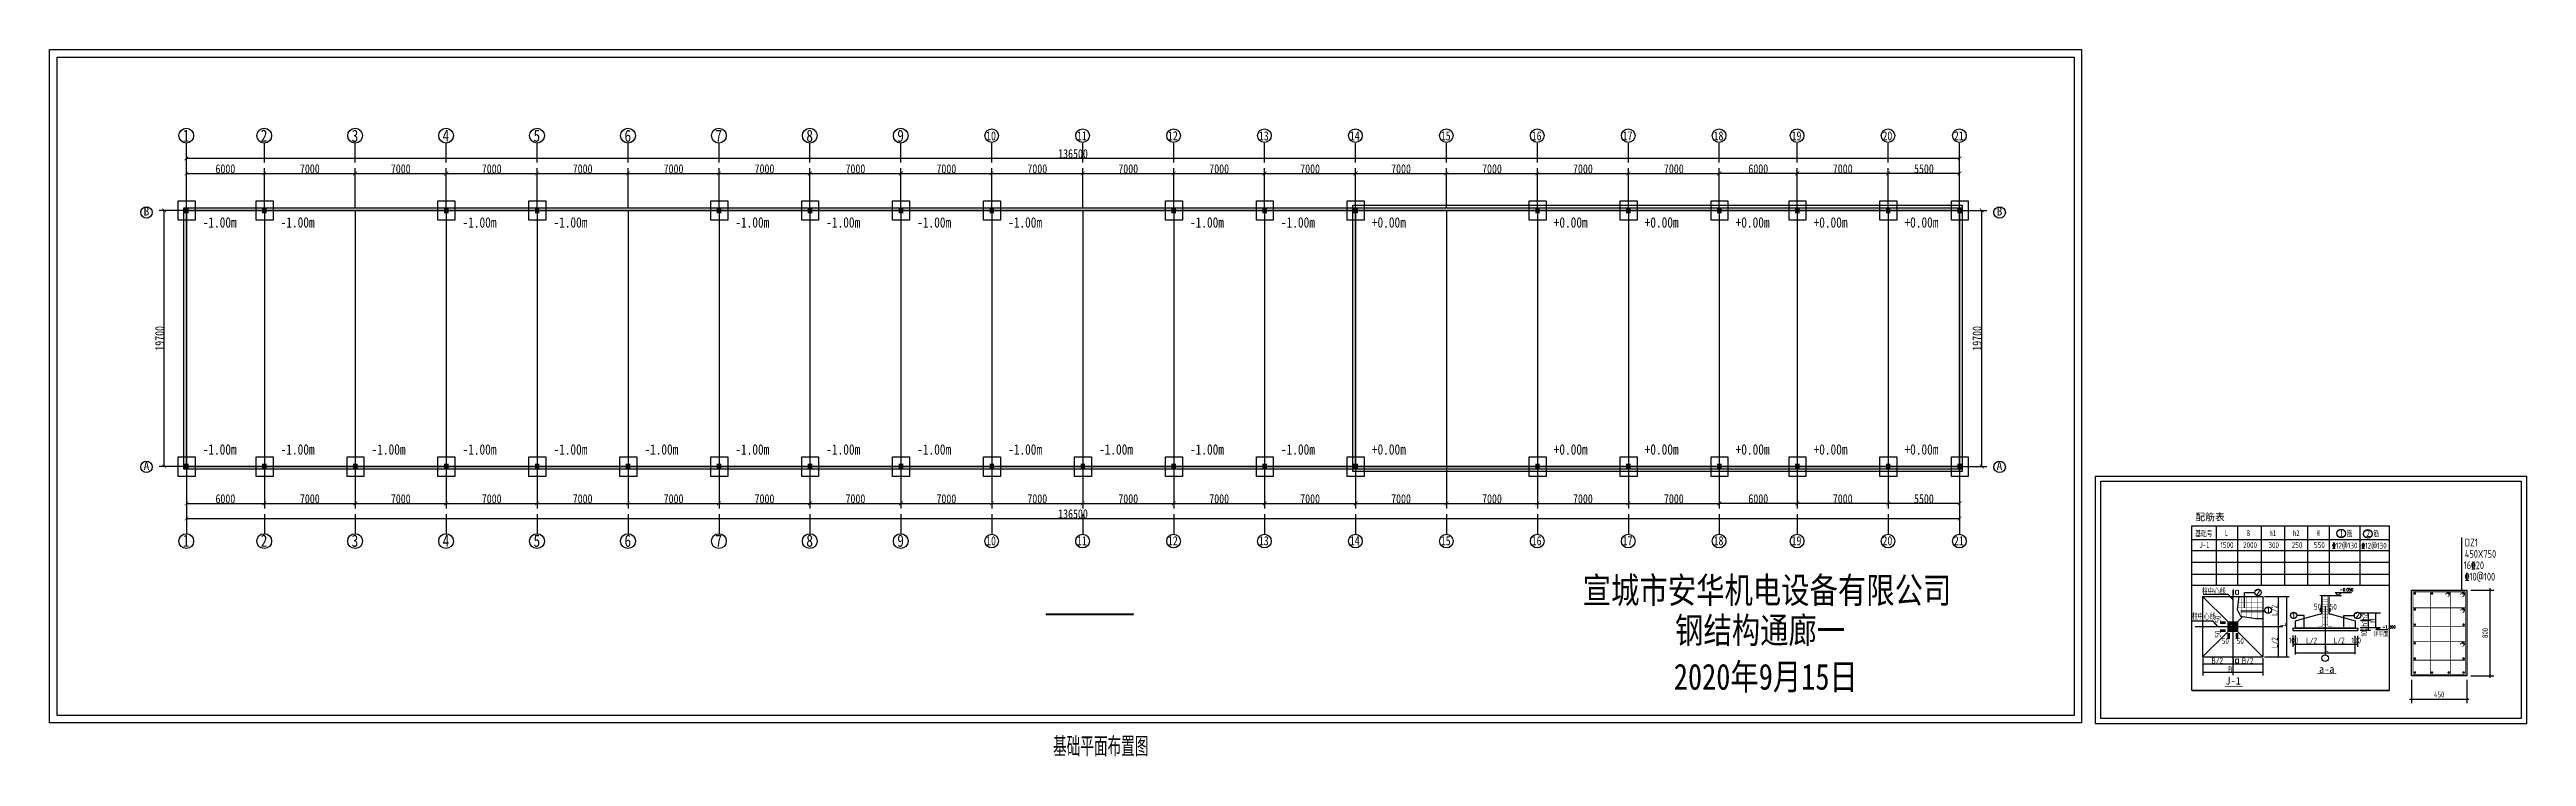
# Model space of a CAD drawing. Header units: millimetres. Extents: x 92079 to 624077, y -488988 to -181668.
# Drawn here: x 155142 to 345812, y -236040 to -181668 of the extents above; entities that cross this region are included whole.
import ezdxf
from ezdxf.enums import TextEntityAlignment as Align

# ---------------------------------------------------------------- set-up
doc = ezdxf.new("R2010")
doc.units = ezdxf.units.MM
doc.header["$PDMODE"] = 1
doc.linetypes.add('DOTE', pattern=[2.42, 2, -0.2, 0.02, -0.2])
for name, color, linetype in [('33', 2, 'Continuous'), ('BD', 2, 'Continuous'), ('COLU', 7, 'Continuous'), ('COLU_DE_TEXT', 7, 'Continuous'), ('DIM', 3, 'Continuous'), ('DIM_ELEV', 3, 'Continuous'), ('PUB_DIM', 3, 'Continuous'), ('PUB_TEXT', 7, 'Continuous'), ('PUB_WALL', 9, 'Continuous'), ('REIN', 1, 'Continuous'), ('TEXT', 7, 'Continuous'), ('THICK', 6, 'Continuous'), ('THIN', 7, 'Continuous'), ('ZHOU2', 3, 'Continuous'), ('图层1', 8, 'Continuous'), ('粗线', 7, 'Continuous')]:
    doc.layers.add(name, color=color, linetype=linetype)
doc.layers.add('OTHER', color=7, linetype='Continuous', lineweight=20)
doc.styles.add('-宋体', font='', dxfattribs={"width": 0.8})
doc.styles.add('-黑体', font='simhei.ttf', dxfattribs={"width": 0.8})
doc.styles.add('_HZTXT', font='txt.shx', dxfattribs={"width": 0.8, "bigfont": 'hztxt.shx'})
doc.styles.add('_TCH_DIM', font='SIMPLEX', dxfattribs={"bigfont": 'GBCBIG'})
doc.styles.add('COM', font='complex')
doc.styles.add('H1', font='')
doc.styles.add('STYLE1', font='', dxfattribs={"width": 0.8})
doc.styles.add('TSSD_Norm', font='Tssdeng.shx', dxfattribs={"bigfont": 'hztxt.shx'})
doc.styles.add('TSSD_Rein', font='Tssdeng.shx', dxfattribs={"width": 0.7, "bigfont": 'hztxt.shx'})
doc.styles.add('仿宋', font='', dxfattribs={"width": 0.8})
doc.styles.get('-宋体').set_extended_font_data('SimSun')
doc.styles.get('H1').set_extended_font_data('SimSun')
doc.styles.get('STYLE1').set_extended_font_data('SimSun')
doc.styles.get('仿宋').set_extended_font_data('FangSong_GB2312')
doc.dimstyles.new('TSSD_100_100$0', dxfattribs={"dimtxt": 300, "dimasz": 100, "dimexe": 250, "dimexo": 250, "dimgap": 100, "dimtad": 1, "dimdec": 0, "dimzin": 0, "dimdsep": 46, "dimtxsty": 'TSSD_Rein', "dimblk": 'ARCHTICK', "dimcen": 0, "dimdle": 100, "dimclrt": 7, "dimadec": 0, "dimazin": 0, "dimtfac": 1, "dimtdec": 0, "dimtix": 1, "dimtmove": 2, "dimatfit": 3, "dimldrblk": '_TSDBK', "dimfxl": 1, "dimtolj": 1, "dimtzin": 0, "dimarcsym": 0})
doc.dimstyles.new('副本 ISO-25', dxfattribs={"dimtxt": 250, "dimasz": 400, "dimexe": 400, "dimexo": 200, "dimgap": 0.3, "dimtad": 1, "dimtoh": 1, "dimdec": 0, "dimtxsty": '仿宋', "dimblk": 'ARCHTICK', "dimcen": 25, "dimaunit": 1, "dimadec": 3, "dimazin": 0, "dimtfac": 1, "dimtdec": 0, "dimtmove": 0, "dimatfit": 3, "dimldrblk": 'ARCHTICK', "dimfxl": 1, "dimarcsym": 0})

msp = doc.modelspace()

# ---------------------------------------------------------------- texts
at = {"layer": '33', "color": 3, "linetype": 'ByBlock', "style": 'COM'}
for p in [(323538.701, -223331.136), (323538.701, -228625.965)]:
    msp.add_text('a', height=488.625, dxfattribs=at).set_placement(p, align=Align.MIDDLE)
at = {"layer": 'COLU_DE_TEXT', "style": 'TSSD_Rein', "width": 0.7}
for s, p in [('16\x8420', (340978.181, -221638.59)), ('450X750', (341065.166, -220763.59)), ('DZ1', (341065.166, -219888.59)), ('\x8410@100', (341065.166, -222513.59))]:
    msp.add_text(s, height=600, dxfattribs=at).set_placement(p)
at = {"layer": 'DIM_ELEV', "color": 7, "style": '_TCH_DIM', "width": 0.705882}
for s, p in [('-0.050', (331461.667, -223339.198)), ('-1.500', (334719.327, -226203.363))]:
    msp.add_text(s, height=238, dxfattribs=at).set_placement(p)
at = {"layer": 'PUB_TEXT', "style": 'H1'}
for s, p in [('B', (162382.694, -194432.292)), ('B', (305027.574, -194432.292)), ('A', (162382.694, -214008.86)), ('A', (305020.333, -214008.86))]:
    msp.add_text(s, height=648, dxfattribs=at).set_placement(p)
at = {"layer": 'PUB_TEXT', "style": '-宋体'}
for s, height, p in [('配筋表', 539.0625, (321456.554, -217606.388)), ('J-1', 583.0204, (323232.538, -230229.252)), ('a-a', 583.0204, (330434.564, -229324.608))]:
    msp.add_text(s, height=height, dxfattribs=at).set_placement(p, align=Align.MIDDLE)
at = {"layer": 'PUB_TEXT'}
for s, height, style, width, p in [('基础号', 450, '-宋体', 0.7, (320975.891, -218883.493)), ('筋', 450, '-宋体', 0.7, (332199.261, -218874.775)), ('筋', 450, '-宋体', 0.7, (334252.201, -218874.775)), ('宣城市安华机电设备有限公司 ', 2000, '-黑体', 0.8, (287893.798, -223211.452)), ('2', 465.749, '_HZTXT', 0.8, (325148.646, -223416.999)), ('1', 465.749, '_HZTXT', 0.8, (325925.807, -224769.162)), ('1', 465.75, '_HZTXT', 0.8, (327898.039, -225215.453)), ('2', 465.75, '_HZTXT', 0.8, (332808.015, -225181.673)), ('钢结构通廊一', 2000, '-黑体', 0.8, (286823.405, -226294.033)), ('详平面', 349.3125, '_HZTXT', 0.8, (334602.406, -226596.625)), ('2020年9月15日', 2000, '-黑体', 0.8, (287260.401, -229868.269))]:
    msp.add_text(s, height=height, dxfattribs=dict(at, style=style, width=width)).set_placement(p, align=Align.MIDDLE)
at = {"layer": 'PUB_TEXT', "style": '-宋体'}
for s, height, width, p in [('L', 450, 0.7, (322570.068, -219083.848)), ('B', 450, 0.7, (324274.871, -219083.848)), ('h1', 450, 0.7, (326025.25, -219083.848)), ('h2', 450, 0.7, (327836.574, -219083.848)), ('H', 450, 0.7, (329647.333, -219083.848)), ('1', 517.499, 0.8, (331414.101, -219138.507)), ('2', 517.499, 0.8, (333467.045, -219150.724)), ('J-1', 450, 0.7, (320634.494, -220001.262))]:
    msp.add_text(s, height=height, dxfattribs=dict(at, width=width)).set_placement(p)
at = {"layer": 'PUB_TEXT', "linetype": 'Continuous', "style": 'TSSD_Rein', "width": 0.75}
for s, p in [('1500', (322246.056, -220005.563)), ('2000', (323999.9, -220005.563)), ('300', (325949.423, -220005.563)), ('250', (327743.707, -220005.565)), ('550', (329455.072, -220005.563)), ('柱中心线', (320062.361, -225515.799))]:
    msp.add_text(s, height=450, dxfattribs=at).set_placement(p)
for s, p in [('\x8412@130', (331826.231, -219815.481)), ('\x8412@130', (334078.682, -219827.345)), ('柱中心线', (321746.141, -223299.018)), ('50', (329725.727, -224524.084)), ('50', (330936.704, -224531.212)), ('L/2', (331400.885, -227112.505)), ('B/2', (322011.051, -228673.69)), ('50', (322630.282, -227166.974)), ('50', (323779.635, -227166.974)), ('B/2', (324351.327, -228673.69)), ('L/2', (329273.956, -227124.673)), ('L', (330457.487, -227753.966)), ('B', (323012.401, -229339.978))]:
    msp.add_text(s, height=450, dxfattribs=at).set_placement(p, align=Align.MIDDLE)
for s, p in [('L/2', (326412.321, -224808.372)), ('50', (322050.365, -225481.917)), ('50', (322050.365, -226635.632)), ('L', (327066.99, -225898.72)), ('h1', (333330.955, -225821.801)), ('h2', (333343.695, -225312.191)), ('H', (333952.523, -225595.539)), ('L/2', (326426.167, -227287.836))]:
    msp.add_text(s, height=450, rotation=90, dxfattribs=at).set_placement(p, align=Align.MIDDLE)
for p in [(327877.964, -227119.24), (332710.093, -227119.24)]:
    msp.add_text('100', height=450, dxfattribs=at).set_placement(p, align=Align.MIDDLE_CENTER)
msp.add_text('100', height=450, rotation=90, dxfattribs=at).set_placement((333318.752, -226455.743), align=Align.MIDDLE_CENTER)
at = {"layer": 'TEXT', "style": 'TSSD_Norm', "width": 0.7}
msp.add_text(' 基础平面布置图', height=1500, dxfattribs=at).set_placement((231751.977, -236488.162), align=Align.BOTTOM_LEFT)
at = {"layer": '粗线', "color": 7, "style": 'STYLE1', "width": 0.8}
for s, height, p in [('1', 936.411, (165399.522, -188761.85)), ('2', 936.411, (171399.522, -188756.619)), ('3', 936.411, (178399.522, -188767.082)), ('4', 936.411, (185399.522, -188756.619)), ('5', 936.411, (192399.522, -188756.619)), ('6', 936.411, (199399.522, -188767.082)), ('7', 936.411, (206399.522, -188756.619)), ('8', 936.411, (213399.522, -188767.082)), ('9', 936.411, (220399.522, -188767.082)), ('10', 700, (227235.356, -188654.286)), ('11', 700, (234235.356, -188650.375)), ('12', 700, (241235.356, -188650.375)), ('13', 700, (248235.356, -188654.286)), ('14', 700, (255235.356, -188650.375)), ('15', 700, (262235.356, -188650.375)), ('16', 700, (269235.356, -188654.286)), ('17', 700, (276235.356, -188650.375)), ('18', 700, (283235.356, -188654.286)), ('19', 700, (289235.356, -188654.286)), ('20', 700, (296235.356, -188654.286)), ('21', 700, (301735.356, -188650.375)), ('-1.00m', 800, (166934.268, -195362.238)), ('-1.00m', 800, (172934.268, -195362.238)), ('-1.00m', 800, (186934.268, -195362.238)), ('-1.00m', 800, (193934.268, -195362.238)), ('-1.00m', 800, (207934.268, -195362.238)), ('-1.00m', 800, (214934.268, -195362.238)), ('-1.00m', 800, (221934.268, -195362.238)), ('-1.00m', 800, (228934.268, -195362.238)), ('-1.00m', 800, (242934.268, -195362.238)), ('-1.00m', 800, (249934.268, -195362.238)), ('+0.00m', 800, (256934.268, -195362.238)), ('+0.00m', 800, (270934.268, -195362.238)), ('+0.00m', 800, (277934.268, -195362.238)), ('+0.00m', 800, (284934.268, -195362.238)), ('+0.00m', 800, (290934.268, -195362.238)), ('+0.00m', 800, (297934.268, -195362.238)), ('-1.00m', 800, (166934.268, -212824.456)), ('-1.00m', 800, (172934.268, -212824.456)), ('-1.00m', 800, (179934.268, -212824.456)), ('-1.00m', 800, (186934.268, -212824.456)), ('-1.00m', 800, (193934.268, -212824.456)), ('-1.00m', 800, (200934.268, -212824.456)), ('-1.00m', 800, (207934.268, -212824.456)), ('-1.00m', 800, (214934.268, -212824.456)), ('-1.00m', 800, (221934.268, -212824.456)), ('-1.00m', 800, (228934.268, -212824.456)), ('-1.00m', 800, (235934.268, -212824.456)), ('-1.00m', 800, (242934.268, -212824.456)), ('-1.00m', 800, (249934.268, -212824.456)), ('+0.00m', 800, (256934.268, -212824.456)), ('+0.00m', 800, (270934.268, -212824.456)), ('+0.00m', 800, (277934.268, -212824.456)), ('+0.00m', 800, (284934.268, -212824.456)), ('+0.00m', 800, (290934.268, -212824.456)), ('+0.00m', 800, (297934.268, -212824.456)), ('1', 936.411, (165399.522, -219916.588)), ('2', 936.411, (171399.522, -219916.588)), ('3', 936.411, (178399.522, -219916.588)), ('4', 936.411, (185399.522, -219916.588)), ('5', 936.411, (192399.522, -219916.588)), ('6', 936.411, (199399.522, -219916.588)), ('7', 936.411, (206399.522, -219916.588)), ('8', 936.411, (213399.522, -219916.588)), ('9', 936.411, (220399.522, -219916.588)), ('10', 700, (227235.356, -219798.256)), ('11', 700, (234235.356, -219798.256)), ('12', 700, (241235.356, -219798.256)), ('13', 700, (248235.356, -219798.256)), ('14', 700, (255235.356, -219798.256)), ('15', 700, (262235.356, -219798.256)), ('16', 700, (269235.356, -219798.256)), ('17', 700, (276235.356, -219798.256)), ('18', 700, (283235.356, -219798.256)), ('19', 700, (289235.356, -219798.256)), ('20', 700, (296235.356, -219798.256)), ('21', 700, (301735.356, -219798.256))]:
    msp.add_text(s, height=height, dxfattribs=at).set_placement(p)

# ---------------------------------------------------------------- blocks, each defined once
blk = doc.blocks.new('_ArchTick')
at = {"color": 0, "linetype": 'ByBlock', "const_width": 0.15}
blk.add_lwpolyline([(-0.5, -0.5), (0.5, 0.5)], dxfattribs=at)
blk = doc.blocks.new('*D35')
at = {"layer": 'Defpoints', "color": 0}
for p in [(165678, -213734), (171678, -213734), (171678, -216574)]:
    blk.add_point(p, dxfattribs=at)
at = {"layer": '粗线', "color": 0, "lineweight": -2}
for p, q in [((165678, -213934), (165678, -216974)), ((171678, -213934), (171678, -216974)), ((165678, -216574), (171678, -216574))]:
    blk.add_line(p, q, dxfattribs=at)
at = {"layer": '粗线', "color": 0, "lineweight": -2, "xscale": 300, "yscale": 300, "zscale": 300, "rotation": 180}
blk.add_blockref('_ArchTick', (165678, -216574), dxfattribs=at)
at = {"layer": '粗线', "color": 0, "lineweight": -2, "xscale": 300, "yscale": 300, "zscale": 300}
blk.add_blockref('_ArchTick', (171678, -216574), dxfattribs=at)
at = {"layer": '粗线', "color": 0, "insert": (168678, -216224), "char_height": 700, "attachment_point": 5, "style": '仿宋'}
blk.add_mtext('6000', dxfattribs=at)
blk = doc.blocks.new('*D36')
at = {"layer": 'Defpoints', "color": 0}
for p in [(171678, -213734), (178678, -213734), (178678, -216574)]:
    blk.add_point(p, dxfattribs=at)
at = {"layer": '粗线', "color": 0, "lineweight": -2}
for p, q in [((171678, -213934), (171678, -216974)), ((178678, -213934), (178678, -216974)), ((171678, -216574), (178678, -216574))]:
    blk.add_line(p, q, dxfattribs=at)
at = {"layer": '粗线', "color": 0, "lineweight": -2, "xscale": 300, "yscale": 300, "zscale": 300, "rotation": 180}
blk.add_blockref('_ArchTick', (171678, -216574), dxfattribs=at)
at = {"layer": '粗线', "color": 0, "lineweight": -2, "xscale": 300, "yscale": 300, "zscale": 300}
blk.add_blockref('_ArchTick', (178678, -216574), dxfattribs=at)
at = {"layer": '粗线', "color": 0, "insert": (175178, -216224), "char_height": 700, "attachment_point": 5, "style": '仿宋'}
blk.add_mtext('7000', dxfattribs=at)
blk = doc.blocks.new('*D37')
at = {"layer": 'Defpoints', "color": 0}
for p in [(178678, -213734), (185678, -213734), (185678, -216574)]:
    blk.add_point(p, dxfattribs=at)
at = {"layer": '粗线', "color": 0, "lineweight": -2}
for p, q in [((178678, -213934), (178678, -216974)), ((185678, -213934), (185678, -216974)), ((178678, -216574), (185678, -216574))]:
    blk.add_line(p, q, dxfattribs=at)
at = {"layer": '粗线', "color": 0, "lineweight": -2, "xscale": 300, "yscale": 300, "zscale": 300, "rotation": 180}
blk.add_blockref('_ArchTick', (178678, -216574), dxfattribs=at)
at = {"layer": '粗线', "color": 0, "lineweight": -2, "xscale": 300, "yscale": 300, "zscale": 300}
blk.add_blockref('_ArchTick', (185678, -216574), dxfattribs=at)
at = {"layer": '粗线', "color": 0, "insert": (182178, -216224), "char_height": 700, "attachment_point": 5, "style": '仿宋'}
blk.add_mtext('7000', dxfattribs=at)
blk = doc.blocks.new('*D38')
at = {"layer": 'Defpoints', "color": 0}
for p in [(185678, -213734), (192678, -213734), (192678, -216574)]:
    blk.add_point(p, dxfattribs=at)
at = {"layer": '粗线', "color": 0, "lineweight": -2}
for p, q in [((185678, -213934), (185678, -216974)), ((192678, -213934), (192678, -216974)), ((185678, -216574), (192678, -216574))]:
    blk.add_line(p, q, dxfattribs=at)
at = {"layer": '粗线', "color": 0, "lineweight": -2, "xscale": 300, "yscale": 300, "zscale": 300, "rotation": 180}
blk.add_blockref('_ArchTick', (185678, -216574), dxfattribs=at)
at = {"layer": '粗线', "color": 0, "lineweight": -2, "xscale": 300, "yscale": 300, "zscale": 300}
blk.add_blockref('_ArchTick', (192678, -216574), dxfattribs=at)
at = {"layer": '粗线', "color": 0, "insert": (189178, -216224), "char_height": 700, "attachment_point": 5, "style": '仿宋'}
blk.add_mtext('7000', dxfattribs=at)
blk = doc.blocks.new('*D39')
at = {"layer": 'Defpoints', "color": 0}
for p in [(192678, -213734), (199678, -213734), (199678, -216574)]:
    blk.add_point(p, dxfattribs=at)
at = {"layer": '粗线', "color": 0, "lineweight": -2}
for p, q in [((192678, -213934), (192678, -216974)), ((199678, -213934), (199678, -216974)), ((192678, -216574), (199678, -216574))]:
    blk.add_line(p, q, dxfattribs=at)
at = {"layer": '粗线', "color": 0, "lineweight": -2, "xscale": 300, "yscale": 300, "zscale": 300, "rotation": 180}
blk.add_blockref('_ArchTick', (192678, -216574), dxfattribs=at)
at = {"layer": '粗线', "color": 0, "lineweight": -2, "xscale": 300, "yscale": 300, "zscale": 300}
blk.add_blockref('_ArchTick', (199678, -216574), dxfattribs=at)
at = {"layer": '粗线', "color": 0, "insert": (196178, -216224), "char_height": 700, "attachment_point": 5, "style": '仿宋'}
blk.add_mtext('7000', dxfattribs=at)
blk = doc.blocks.new('*D40')
at = {"layer": 'Defpoints', "color": 0}
for p in [(199678, -213734), (206678, -213734), (206678, -216574)]:
    blk.add_point(p, dxfattribs=at)
at = {"layer": '粗线', "color": 0, "lineweight": -2}
for p, q in [((199678, -213934), (199678, -216974)), ((206678, -213934), (206678, -216974)), ((199678, -216574), (206678, -216574))]:
    blk.add_line(p, q, dxfattribs=at)
at = {"layer": '粗线', "color": 0, "lineweight": -2, "xscale": 300, "yscale": 300, "zscale": 300, "rotation": 180}
blk.add_blockref('_ArchTick', (199678, -216574), dxfattribs=at)
at = {"layer": '粗线', "color": 0, "lineweight": -2, "xscale": 300, "yscale": 300, "zscale": 300}
blk.add_blockref('_ArchTick', (206678, -216574), dxfattribs=at)
at = {"layer": '粗线', "color": 0, "insert": (203178, -216224), "char_height": 700, "attachment_point": 5, "style": '仿宋'}
blk.add_mtext('7000', dxfattribs=at)
blk = doc.blocks.new('*D41')
at = {"layer": 'Defpoints', "color": 0}
for p in [(206678, -213734), (213678, -213734), (213678, -216574)]:
    blk.add_point(p, dxfattribs=at)
at = {"layer": '粗线', "color": 0, "lineweight": -2}
for p, q in [((206678, -213934), (206678, -216974)), ((213678, -213934), (213678, -216974)), ((206678, -216574), (213678, -216574))]:
    blk.add_line(p, q, dxfattribs=at)
at = {"layer": '粗线', "color": 0, "lineweight": -2, "xscale": 300, "yscale": 300, "zscale": 300, "rotation": 180}
blk.add_blockref('_ArchTick', (206678, -216574), dxfattribs=at)
at = {"layer": '粗线', "color": 0, "lineweight": -2, "xscale": 300, "yscale": 300, "zscale": 300}
blk.add_blockref('_ArchTick', (213678, -216574), dxfattribs=at)
at = {"layer": '粗线', "color": 0, "insert": (210178, -216224), "char_height": 700, "attachment_point": 5, "style": '仿宋'}
blk.add_mtext('7000', dxfattribs=at)
blk = doc.blocks.new('*D42')
at = {"layer": 'Defpoints', "color": 0}
for p in [(213678, -213734), (220678, -213734), (220678, -216574)]:
    blk.add_point(p, dxfattribs=at)
at = {"layer": '粗线', "color": 0, "lineweight": -2}
for p, q in [((213678, -213934), (213678, -216974)), ((220678, -213934), (220678, -216974)), ((213678, -216574), (220678, -216574))]:
    blk.add_line(p, q, dxfattribs=at)
at = {"layer": '粗线', "color": 0, "lineweight": -2, "xscale": 300, "yscale": 300, "zscale": 300, "rotation": 180}
blk.add_blockref('_ArchTick', (213678, -216574), dxfattribs=at)
at = {"layer": '粗线', "color": 0, "lineweight": -2, "xscale": 300, "yscale": 300, "zscale": 300}
blk.add_blockref('_ArchTick', (220678, -216574), dxfattribs=at)
at = {"layer": '粗线', "color": 0, "insert": (217178, -216224), "char_height": 700, "attachment_point": 5, "style": '仿宋'}
blk.add_mtext('7000', dxfattribs=at)
blk = doc.blocks.new('*D43')
at = {"layer": 'Defpoints', "color": 0}
for p in [(220678, -213734), (227678, -213734), (227678, -216574)]:
    blk.add_point(p, dxfattribs=at)
at = {"layer": '粗线', "color": 0, "lineweight": -2}
for p, q in [((220678, -213934), (220678, -216974)), ((227678, -213934), (227678, -216974)), ((220678, -216574), (227678, -216574))]:
    blk.add_line(p, q, dxfattribs=at)
at = {"layer": '粗线', "color": 0, "lineweight": -2, "xscale": 300, "yscale": 300, "zscale": 300, "rotation": 180}
blk.add_blockref('_ArchTick', (220678, -216574), dxfattribs=at)
at = {"layer": '粗线', "color": 0, "lineweight": -2, "xscale": 300, "yscale": 300, "zscale": 300}
blk.add_blockref('_ArchTick', (227678, -216574), dxfattribs=at)
at = {"layer": '粗线', "color": 0, "insert": (224178, -216224), "char_height": 700, "attachment_point": 5, "style": '仿宋'}
blk.add_mtext('7000', dxfattribs=at)
blk = doc.blocks.new('*D44')
at = {"layer": 'Defpoints', "color": 0}
for p in [(227678, -213734), (234678, -213734), (234678, -216574)]:
    blk.add_point(p, dxfattribs=at)
at = {"layer": '粗线', "color": 0, "lineweight": -2}
for p, q in [((227678, -213934), (227678, -216974)), ((234678, -213934), (234678, -216974)), ((227678, -216574), (234678, -216574))]:
    blk.add_line(p, q, dxfattribs=at)
at = {"layer": '粗线', "color": 0, "lineweight": -2, "xscale": 300, "yscale": 300, "zscale": 300, "rotation": 180}
blk.add_blockref('_ArchTick', (227678, -216574), dxfattribs=at)
at = {"layer": '粗线', "color": 0, "lineweight": -2, "xscale": 300, "yscale": 300, "zscale": 300}
blk.add_blockref('_ArchTick', (234678, -216574), dxfattribs=at)
at = {"layer": '粗线', "color": 0, "insert": (231178, -216224), "char_height": 700, "attachment_point": 5, "style": '仿宋'}
blk.add_mtext('7000', dxfattribs=at)
blk = doc.blocks.new('*D45')
at = {"layer": 'Defpoints', "color": 0}
for p in [(234678, -213734), (241678, -213734), (241678, -216574)]:
    blk.add_point(p, dxfattribs=at)
at = {"layer": '粗线', "color": 0, "lineweight": -2}
for p, q in [((234678, -213934), (234678, -216974)), ((241678, -213934), (241678, -216974)), ((234678, -216574), (241678, -216574))]:
    blk.add_line(p, q, dxfattribs=at)
at = {"layer": '粗线', "color": 0, "lineweight": -2, "xscale": 300, "yscale": 300, "zscale": 300, "rotation": 180}
blk.add_blockref('_ArchTick', (234678, -216574), dxfattribs=at)
at = {"layer": '粗线', "color": 0, "lineweight": -2, "xscale": 300, "yscale": 300, "zscale": 300}
blk.add_blockref('_ArchTick', (241678, -216574), dxfattribs=at)
at = {"layer": '粗线', "color": 0, "insert": (238178, -216224), "char_height": 700, "attachment_point": 5, "style": '仿宋'}
blk.add_mtext('7000', dxfattribs=at)
blk = doc.blocks.new('*D46')
at = {"layer": 'Defpoints', "color": 0}
for p in [(241678, -213734), (248678, -213734), (248678, -216574)]:
    blk.add_point(p, dxfattribs=at)
at = {"layer": '粗线', "color": 0, "lineweight": -2}
for p, q in [((241678, -213934), (241678, -216974)), ((248678, -213934), (248678, -216974)), ((241678, -216574), (248678, -216574))]:
    blk.add_line(p, q, dxfattribs=at)
at = {"layer": '粗线', "color": 0, "lineweight": -2, "xscale": 300, "yscale": 300, "zscale": 300, "rotation": 180}
blk.add_blockref('_ArchTick', (241678, -216574), dxfattribs=at)
at = {"layer": '粗线', "color": 0, "lineweight": -2, "xscale": 300, "yscale": 300, "zscale": 300}
blk.add_blockref('_ArchTick', (248678, -216574), dxfattribs=at)
at = {"layer": '粗线', "color": 0, "insert": (245178, -216224), "char_height": 700, "attachment_point": 5, "style": '仿宋'}
blk.add_mtext('7000', dxfattribs=at)
blk = doc.blocks.new('*D47')
at = {"layer": 'Defpoints', "color": 0}
for p in [(248678, -213734), (255678, -213734), (255678, -216574)]:
    blk.add_point(p, dxfattribs=at)
at = {"layer": '粗线', "color": 0, "lineweight": -2}
for p, q in [((248678, -213934), (248678, -216974)), ((255678, -213934), (255678, -216974)), ((248678, -216574), (255678, -216574))]:
    blk.add_line(p, q, dxfattribs=at)
at = {"layer": '粗线', "color": 0, "lineweight": -2, "xscale": 300, "yscale": 300, "zscale": 300, "rotation": 180}
blk.add_blockref('_ArchTick', (248678, -216574), dxfattribs=at)
at = {"layer": '粗线', "color": 0, "lineweight": -2, "xscale": 300, "yscale": 300, "zscale": 300}
blk.add_blockref('_ArchTick', (255678, -216574), dxfattribs=at)
at = {"layer": '粗线', "color": 0, "insert": (252178, -216224), "char_height": 700, "attachment_point": 5, "style": '仿宋'}
blk.add_mtext('7000', dxfattribs=at)
blk = doc.blocks.new('*D48')
at = {"layer": 'Defpoints', "color": 0}
for p in [(255678, -213734), (262678, -213734), (262678, -216574)]:
    blk.add_point(p, dxfattribs=at)
at = {"layer": '粗线', "color": 0, "lineweight": -2}
for p, q in [((255678, -213934), (255678, -216974)), ((262678, -213934), (262678, -216974)), ((255678, -216574), (262678, -216574))]:
    blk.add_line(p, q, dxfattribs=at)
at = {"layer": '粗线', "color": 0, "lineweight": -2, "xscale": 300, "yscale": 300, "zscale": 300, "rotation": 180}
blk.add_blockref('_ArchTick', (255678, -216574), dxfattribs=at)
at = {"layer": '粗线', "color": 0, "lineweight": -2, "xscale": 300, "yscale": 300, "zscale": 300}
blk.add_blockref('_ArchTick', (262678, -216574), dxfattribs=at)
at = {"layer": '粗线', "color": 0, "insert": (259178, -216224), "char_height": 700, "attachment_point": 5, "style": '仿宋'}
blk.add_mtext('7000', dxfattribs=at)
blk = doc.blocks.new('*D49')
at = {"layer": 'Defpoints', "color": 0}
for p in [(262678, -213734), (269678, -213734), (269678, -216574)]:
    blk.add_point(p, dxfattribs=at)
at = {"layer": '粗线', "color": 0, "lineweight": -2}
for p, q in [((262678, -213934), (262678, -216974)), ((269678, -213934), (269678, -216974)), ((262678, -216574), (269678, -216574))]:
    blk.add_line(p, q, dxfattribs=at)
at = {"layer": '粗线', "color": 0, "lineweight": -2, "xscale": 300, "yscale": 300, "zscale": 300, "rotation": 180}
blk.add_blockref('_ArchTick', (262678, -216574), dxfattribs=at)
at = {"layer": '粗线', "color": 0, "lineweight": -2, "xscale": 300, "yscale": 300, "zscale": 300}
blk.add_blockref('_ArchTick', (269678, -216574), dxfattribs=at)
at = {"layer": '粗线', "color": 0, "insert": (266178, -216224), "char_height": 700, "attachment_point": 5, "style": '仿宋'}
blk.add_mtext('7000', dxfattribs=at)
blk = doc.blocks.new('*D50')
at = {"layer": 'Defpoints', "color": 0}
for p in [(269678, -213734), (276678, -213734), (276678, -216574)]:
    blk.add_point(p, dxfattribs=at)
at = {"layer": '粗线', "color": 0, "lineweight": -2}
for p, q in [((269678, -213934), (269678, -216974)), ((276678, -213934), (276678, -216974)), ((269678, -216574), (276678, -216574))]:
    blk.add_line(p, q, dxfattribs=at)
at = {"layer": '粗线', "color": 0, "lineweight": -2, "xscale": 300, "yscale": 300, "zscale": 300, "rotation": 180}
blk.add_blockref('_ArchTick', (269678, -216574), dxfattribs=at)
at = {"layer": '粗线', "color": 0, "lineweight": -2, "xscale": 300, "yscale": 300, "zscale": 300}
blk.add_blockref('_ArchTick', (276678, -216574), dxfattribs=at)
at = {"layer": '粗线', "color": 0, "insert": (273178, -216224), "char_height": 700, "attachment_point": 5, "style": '仿宋'}
blk.add_mtext('7000', dxfattribs=at)
blk = doc.blocks.new('*D51')
at = {"layer": 'Defpoints', "color": 0}
for p in [(276678, -213734), (283678, -213734), (283678, -216574)]:
    blk.add_point(p, dxfattribs=at)
at = {"layer": '粗线', "color": 0, "lineweight": -2}
for p, q in [((276678, -213934), (276678, -216974)), ((283678, -213934), (283678, -216974)), ((276678, -216574), (283678, -216574))]:
    blk.add_line(p, q, dxfattribs=at)
at = {"layer": '粗线', "color": 0, "lineweight": -2, "xscale": 300, "yscale": 300, "zscale": 300, "rotation": 180}
blk.add_blockref('_ArchTick', (276678, -216574), dxfattribs=at)
at = {"layer": '粗线', "color": 0, "lineweight": -2, "xscale": 300, "yscale": 300, "zscale": 300}
blk.add_blockref('_ArchTick', (283678, -216574), dxfattribs=at)
at = {"layer": '粗线', "color": 0, "insert": (280178, -216224), "char_height": 700, "attachment_point": 5, "style": '仿宋'}
blk.add_mtext('7000', dxfattribs=at)
blk = doc.blocks.new('*D52')
at = {"layer": 'Defpoints', "color": 0}
for p in [(283678, -213734), (289678, -213734), (283678, -216574)]:
    blk.add_point(p, dxfattribs=at)
at = {"layer": '粗线', "color": 0, "lineweight": -2}
for p, q in [((283678, -213934), (283678, -216974)), ((289678, -213934), (289678, -216974)), ((289678, -216574), (283678, -216574))]:
    blk.add_line(p, q, dxfattribs=at)
at = {"layer": '粗线', "color": 0, "lineweight": -2, "xscale": 300, "yscale": 300, "zscale": 300, "rotation": 180}
blk.add_blockref('_ArchTick', (283678, -216574), dxfattribs=at)
at = {"layer": '粗线', "color": 0, "lineweight": -2, "xscale": 300, "yscale": 300, "zscale": 300}
blk.add_blockref('_ArchTick', (289678, -216574), dxfattribs=at)
at = {"layer": '粗线', "color": 0, "insert": (286678, -216224), "char_height": 700, "attachment_point": 5, "style": '仿宋'}
blk.add_mtext('6000', dxfattribs=at)
blk = doc.blocks.new('*D33')
at = {"layer": 'Defpoints', "color": 0}
for p in [(289678, -213734), (296678, -213734), (289678, -216574)]:
    blk.add_point(p, dxfattribs=at)
at = {"layer": '粗线', "color": 0, "lineweight": -2}
for p, q in [((289678, -213934), (289678, -216974)), ((296678, -213934), (296678, -216974)), ((296678, -216574), (289678, -216574))]:
    blk.add_line(p, q, dxfattribs=at)
at = {"layer": '粗线', "color": 0, "lineweight": -2, "xscale": 300, "yscale": 300, "zscale": 300, "rotation": 180}
blk.add_blockref('_ArchTick', (289678, -216574), dxfattribs=at)
at = {"layer": '粗线', "color": 0, "lineweight": -2, "xscale": 300, "yscale": 300, "zscale": 300}
blk.add_blockref('_ArchTick', (296678, -216574), dxfattribs=at)
at = {"layer": '粗线', "color": 0, "insert": (293178, -216224), "char_height": 700, "attachment_point": 5, "style": '仿宋'}
blk.add_mtext('7000', dxfattribs=at)
blk = doc.blocks.new('*D34')
at = {"layer": 'Defpoints', "color": 0}
for p in [(296678, -213734), (302178, -213734), (296678, -216574)]:
    blk.add_point(p, dxfattribs=at)
at = {"layer": '粗线', "color": 0, "lineweight": -2}
for p, q in [((296678, -213934), (296678, -216974)), ((302178, -213934), (302178, -216974)), ((302178, -216574), (296678, -216574))]:
    blk.add_line(p, q, dxfattribs=at)
at = {"layer": '粗线', "color": 0, "lineweight": -2, "xscale": 300, "yscale": 300, "zscale": 300, "rotation": 180}
blk.add_blockref('_ArchTick', (296678, -216574), dxfattribs=at)
at = {"layer": '粗线', "color": 0, "lineweight": -2, "xscale": 300, "yscale": 300, "zscale": 300}
blk.add_blockref('_ArchTick', (302178, -216574), dxfattribs=at)
at = {"layer": '粗线', "color": 0, "insert": (299428, -216224), "char_height": 700, "attachment_point": 5, "style": '仿宋'}
blk.add_mtext('5500', dxfattribs=at)
blk = doc.blocks.new('*D10')
at = {"layer": 'Defpoints', "color": 0}
for p in [(165678, -213734), (302178, -213734), (302178, -217736)]:
    blk.add_point(p, dxfattribs=at)
at = {"layer": '粗线', "color": 0, "lineweight": -2}
for p, q in [((165678, -213934), (165678, -218136)), ((302178, -213934), (302178, -218136)), ((165678, -217736), (302178, -217736))]:
    blk.add_line(p, q, dxfattribs=at)
at = {"layer": '粗线', "color": 0, "lineweight": -2, "xscale": 300, "yscale": 300, "zscale": 300, "rotation": 180}
blk.add_blockref('_ArchTick', (165678, -217736), dxfattribs=at)
at = {"layer": '粗线', "color": 0, "lineweight": -2, "xscale": 300, "yscale": 300, "zscale": 300}
blk.add_blockref('_ArchTick', (302178, -217736), dxfattribs=at)
at = {"layer": '粗线', "color": 0, "insert": (233928, -217385), "char_height": 700, "attachment_point": 5, "style": '仿宋'}
blk.add_mtext('136500', dxfattribs=at)
blk = doc.blocks.new('*D12')
at = {"layer": 'Defpoints', "color": 0}
for p in [(171678, -191194), (165678, -194034), (171678, -194034)]:
    blk.add_point(p, dxfattribs=at)
at = {"layer": '粗线', "color": 0, "lineweight": -2}
for p, q in [((165678, -193834), (165678, -190794)), ((165678, -191194), (171678, -191194)), ((171678, -193834), (171678, -190794))]:
    blk.add_line(p, q, dxfattribs=at)
at = {"layer": '粗线', "color": 0, "lineweight": -2, "xscale": 300, "yscale": 300, "zscale": 300, "rotation": 180}
blk.add_blockref('_ArchTick', (165678, -191194), dxfattribs=at)
at = {"layer": '粗线', "color": 0, "lineweight": -2, "xscale": 300, "yscale": 300, "zscale": 300}
blk.add_blockref('_ArchTick', (171678, -191194), dxfattribs=at)
at = {"layer": '粗线', "color": 0, "insert": (168678, -190844), "char_height": 700, "attachment_point": 5, "style": '仿宋'}
blk.add_mtext('6000', dxfattribs=at)
blk = doc.blocks.new('*D13')
at = {"layer": 'Defpoints', "color": 0}
for p in [(178678, -191194), (171678, -194034), (178678, -194034)]:
    blk.add_point(p, dxfattribs=at)
at = {"layer": '粗线', "color": 0, "lineweight": -2}
for p, q in [((171678, -193834), (171678, -190794)), ((171678, -191194), (178678, -191194)), ((178678, -193834), (178678, -190794))]:
    blk.add_line(p, q, dxfattribs=at)
at = {"layer": '粗线', "color": 0, "lineweight": -2, "xscale": 300, "yscale": 300, "zscale": 300, "rotation": 180}
blk.add_blockref('_ArchTick', (171678, -191194), dxfattribs=at)
at = {"layer": '粗线', "color": 0, "lineweight": -2, "xscale": 300, "yscale": 300, "zscale": 300}
blk.add_blockref('_ArchTick', (178678, -191194), dxfattribs=at)
at = {"layer": '粗线', "color": 0, "insert": (175178, -190844), "char_height": 700, "attachment_point": 5, "style": '仿宋'}
blk.add_mtext('7000', dxfattribs=at)
blk = doc.blocks.new('*D14')
at = {"layer": 'Defpoints', "color": 0}
for p in [(185678, -191194), (178678, -194034), (185678, -194034)]:
    blk.add_point(p, dxfattribs=at)
at = {"layer": '粗线', "color": 0, "lineweight": -2}
for p, q in [((178678, -193834), (178678, -190794)), ((178678, -191194), (185678, -191194)), ((185678, -193834), (185678, -190794))]:
    blk.add_line(p, q, dxfattribs=at)
at = {"layer": '粗线', "color": 0, "lineweight": -2, "xscale": 300, "yscale": 300, "zscale": 300, "rotation": 180}
blk.add_blockref('_ArchTick', (178678, -191194), dxfattribs=at)
at = {"layer": '粗线', "color": 0, "lineweight": -2, "xscale": 300, "yscale": 300, "zscale": 300}
blk.add_blockref('_ArchTick', (185678, -191194), dxfattribs=at)
at = {"layer": '粗线', "color": 0, "insert": (182178, -190844), "char_height": 700, "attachment_point": 5, "style": '仿宋'}
blk.add_mtext('7000', dxfattribs=at)
blk = doc.blocks.new('*D15')
at = {"layer": 'Defpoints', "color": 0}
for p in [(192678, -191194), (185678, -194034), (192678, -194034)]:
    blk.add_point(p, dxfattribs=at)
at = {"layer": '粗线', "color": 0, "lineweight": -2}
for p, q in [((185678, -193834), (185678, -190794)), ((185678, -191194), (192678, -191194)), ((192678, -193834), (192678, -190794))]:
    blk.add_line(p, q, dxfattribs=at)
at = {"layer": '粗线', "color": 0, "lineweight": -2, "xscale": 300, "yscale": 300, "zscale": 300, "rotation": 180}
blk.add_blockref('_ArchTick', (185678, -191194), dxfattribs=at)
at = {"layer": '粗线', "color": 0, "lineweight": -2, "xscale": 300, "yscale": 300, "zscale": 300}
blk.add_blockref('_ArchTick', (192678, -191194), dxfattribs=at)
at = {"layer": '粗线', "color": 0, "insert": (189178, -190844), "char_height": 700, "attachment_point": 5, "style": '仿宋'}
blk.add_mtext('7000', dxfattribs=at)
blk = doc.blocks.new('*D16')
at = {"layer": 'Defpoints', "color": 0}
for p in [(199678, -191194), (192678, -194034), (199678, -194034)]:
    blk.add_point(p, dxfattribs=at)
at = {"layer": '粗线', "color": 0, "lineweight": -2}
for p, q in [((192678, -193834), (192678, -190794)), ((192678, -191194), (199678, -191194)), ((199678, -193834), (199678, -190794))]:
    blk.add_line(p, q, dxfattribs=at)
at = {"layer": '粗线', "color": 0, "lineweight": -2, "xscale": 300, "yscale": 300, "zscale": 300, "rotation": 180}
blk.add_blockref('_ArchTick', (192678, -191194), dxfattribs=at)
at = {"layer": '粗线', "color": 0, "lineweight": -2, "xscale": 300, "yscale": 300, "zscale": 300}
blk.add_blockref('_ArchTick', (199678, -191194), dxfattribs=at)
at = {"layer": '粗线', "color": 0, "insert": (196178, -190844), "char_height": 700, "attachment_point": 5, "style": '仿宋'}
blk.add_mtext('7000', dxfattribs=at)
blk = doc.blocks.new('*D17')
at = {"layer": 'Defpoints', "color": 0}
for p in [(206678, -191194), (199678, -194034), (206678, -194034)]:
    blk.add_point(p, dxfattribs=at)
at = {"layer": '粗线', "color": 0, "lineweight": -2}
for p, q in [((199678, -193834), (199678, -190794)), ((199678, -191194), (206678, -191194)), ((206678, -193834), (206678, -190794))]:
    blk.add_line(p, q, dxfattribs=at)
at = {"layer": '粗线', "color": 0, "lineweight": -2, "xscale": 300, "yscale": 300, "zscale": 300, "rotation": 180}
blk.add_blockref('_ArchTick', (199678, -191194), dxfattribs=at)
at = {"layer": '粗线', "color": 0, "lineweight": -2, "xscale": 300, "yscale": 300, "zscale": 300}
blk.add_blockref('_ArchTick', (206678, -191194), dxfattribs=at)
at = {"layer": '粗线', "color": 0, "insert": (203178, -190844), "char_height": 700, "attachment_point": 5, "style": '仿宋'}
blk.add_mtext('7000', dxfattribs=at)
blk = doc.blocks.new('*D18')
at = {"layer": 'Defpoints', "color": 0}
for p in [(213678, -191194), (206678, -194034), (213678, -194034)]:
    blk.add_point(p, dxfattribs=at)
at = {"layer": '粗线', "color": 0, "lineweight": -2}
for p, q in [((206678, -193834), (206678, -190794)), ((206678, -191194), (213678, -191194)), ((213678, -193834), (213678, -190794))]:
    blk.add_line(p, q, dxfattribs=at)
at = {"layer": '粗线', "color": 0, "lineweight": -2, "xscale": 300, "yscale": 300, "zscale": 300, "rotation": 180}
blk.add_blockref('_ArchTick', (206678, -191194), dxfattribs=at)
at = {"layer": '粗线', "color": 0, "lineweight": -2, "xscale": 300, "yscale": 300, "zscale": 300}
blk.add_blockref('_ArchTick', (213678, -191194), dxfattribs=at)
at = {"layer": '粗线', "color": 0, "insert": (210178, -190844), "char_height": 700, "attachment_point": 5, "style": '仿宋'}
blk.add_mtext('7000', dxfattribs=at)
blk = doc.blocks.new('*D19')
at = {"layer": 'Defpoints', "color": 0}
for p in [(220678, -191194), (213678, -194034), (220678, -194034)]:
    blk.add_point(p, dxfattribs=at)
at = {"layer": '粗线', "color": 0, "lineweight": -2}
for p, q in [((213678, -193834), (213678, -190794)), ((213678, -191194), (220678, -191194)), ((220678, -193834), (220678, -190794))]:
    blk.add_line(p, q, dxfattribs=at)
at = {"layer": '粗线', "color": 0, "lineweight": -2, "xscale": 300, "yscale": 300, "zscale": 300, "rotation": 180}
blk.add_blockref('_ArchTick', (213678, -191194), dxfattribs=at)
at = {"layer": '粗线', "color": 0, "lineweight": -2, "xscale": 300, "yscale": 300, "zscale": 300}
blk.add_blockref('_ArchTick', (220678, -191194), dxfattribs=at)
at = {"layer": '粗线', "color": 0, "insert": (217178, -190844), "char_height": 700, "attachment_point": 5, "style": '仿宋'}
blk.add_mtext('7000', dxfattribs=at)
blk = doc.blocks.new('*D20')
at = {"layer": 'Defpoints', "color": 0}
for p in [(227678, -191194), (220678, -194034), (227678, -194034)]:
    blk.add_point(p, dxfattribs=at)
at = {"layer": '粗线', "color": 0, "lineweight": -2}
for p, q in [((220678, -193834), (220678, -190794)), ((220678, -191194), (227678, -191194)), ((227678, -193834), (227678, -190794))]:
    blk.add_line(p, q, dxfattribs=at)
at = {"layer": '粗线', "color": 0, "lineweight": -2, "xscale": 300, "yscale": 300, "zscale": 300, "rotation": 180}
blk.add_blockref('_ArchTick', (220678, -191194), dxfattribs=at)
at = {"layer": '粗线', "color": 0, "lineweight": -2, "xscale": 300, "yscale": 300, "zscale": 300}
blk.add_blockref('_ArchTick', (227678, -191194), dxfattribs=at)
at = {"layer": '粗线', "color": 0, "insert": (224178, -190844), "char_height": 700, "attachment_point": 5, "style": '仿宋'}
blk.add_mtext('7000', dxfattribs=at)
blk = doc.blocks.new('*D21')
at = {"layer": 'Defpoints', "color": 0}
for p in [(234678, -191194), (227678, -194034), (234678, -194034)]:
    blk.add_point(p, dxfattribs=at)
at = {"layer": '粗线', "color": 0, "lineweight": -2}
for p, q in [((227678, -193834), (227678, -190794)), ((227678, -191194), (234678, -191194)), ((234678, -193834), (234678, -190794))]:
    blk.add_line(p, q, dxfattribs=at)
at = {"layer": '粗线', "color": 0, "lineweight": -2, "xscale": 300, "yscale": 300, "zscale": 300, "rotation": 180}
blk.add_blockref('_ArchTick', (227678, -191194), dxfattribs=at)
at = {"layer": '粗线', "color": 0, "lineweight": -2, "xscale": 300, "yscale": 300, "zscale": 300}
blk.add_blockref('_ArchTick', (234678, -191194), dxfattribs=at)
at = {"layer": '粗线', "color": 0, "insert": (231178, -190844), "char_height": 700, "attachment_point": 5, "style": '仿宋'}
blk.add_mtext('7000', dxfattribs=at)
blk = doc.blocks.new('*D22')
at = {"layer": 'Defpoints', "color": 0}
for p in [(241678, -191194), (234678, -194034), (241678, -194034)]:
    blk.add_point(p, dxfattribs=at)
at = {"layer": '粗线', "color": 0, "lineweight": -2}
for p, q in [((234678, -193834), (234678, -190794)), ((234678, -191194), (241678, -191194)), ((241678, -193834), (241678, -190794))]:
    blk.add_line(p, q, dxfattribs=at)
at = {"layer": '粗线', "color": 0, "lineweight": -2, "xscale": 300, "yscale": 300, "zscale": 300, "rotation": 180}
blk.add_blockref('_ArchTick', (234678, -191194), dxfattribs=at)
at = {"layer": '粗线', "color": 0, "lineweight": -2, "xscale": 300, "yscale": 300, "zscale": 300}
blk.add_blockref('_ArchTick', (241678, -191194), dxfattribs=at)
at = {"layer": '粗线', "color": 0, "insert": (238178, -190844), "char_height": 700, "attachment_point": 5, "style": '仿宋'}
blk.add_mtext('7000', dxfattribs=at)
blk = doc.blocks.new('*D23')
at = {"layer": 'Defpoints', "color": 0}
for p in [(248678, -191194), (241678, -194034), (248678, -194034)]:
    blk.add_point(p, dxfattribs=at)
at = {"layer": '粗线', "color": 0, "lineweight": -2}
for p, q in [((241678, -193834), (241678, -190794)), ((241678, -191194), (248678, -191194)), ((248678, -193834), (248678, -190794))]:
    blk.add_line(p, q, dxfattribs=at)
at = {"layer": '粗线', "color": 0, "lineweight": -2, "xscale": 300, "yscale": 300, "zscale": 300, "rotation": 180}
blk.add_blockref('_ArchTick', (241678, -191194), dxfattribs=at)
at = {"layer": '粗线', "color": 0, "lineweight": -2, "xscale": 300, "yscale": 300, "zscale": 300}
blk.add_blockref('_ArchTick', (248678, -191194), dxfattribs=at)
at = {"layer": '粗线', "color": 0, "insert": (245178, -190844), "char_height": 700, "attachment_point": 5, "style": '仿宋'}
blk.add_mtext('7000', dxfattribs=at)
blk = doc.blocks.new('*D24')
at = {"layer": 'Defpoints', "color": 0}
for p in [(255678, -191194), (248678, -194034), (255678, -194034)]:
    blk.add_point(p, dxfattribs=at)
at = {"layer": '粗线', "color": 0, "lineweight": -2}
for p, q in [((248678, -193834), (248678, -190794)), ((248678, -191194), (255678, -191194)), ((255678, -193834), (255678, -190794))]:
    blk.add_line(p, q, dxfattribs=at)
at = {"layer": '粗线', "color": 0, "lineweight": -2, "xscale": 300, "yscale": 300, "zscale": 300, "rotation": 180}
blk.add_blockref('_ArchTick', (248678, -191194), dxfattribs=at)
at = {"layer": '粗线', "color": 0, "lineweight": -2, "xscale": 300, "yscale": 300, "zscale": 300}
blk.add_blockref('_ArchTick', (255678, -191194), dxfattribs=at)
at = {"layer": '粗线', "color": 0, "insert": (252178, -190844), "char_height": 700, "attachment_point": 5, "style": '仿宋'}
blk.add_mtext('7000', dxfattribs=at)
blk = doc.blocks.new('*D25')
at = {"layer": 'Defpoints', "color": 0}
for p in [(262678, -191194), (255678, -194034), (262678, -194034)]:
    blk.add_point(p, dxfattribs=at)
at = {"layer": '粗线', "color": 0, "lineweight": -2}
for p, q in [((255678, -193834), (255678, -190794)), ((255678, -191194), (262678, -191194)), ((262678, -193834), (262678, -190794))]:
    blk.add_line(p, q, dxfattribs=at)
at = {"layer": '粗线', "color": 0, "lineweight": -2, "xscale": 300, "yscale": 300, "zscale": 300, "rotation": 180}
blk.add_blockref('_ArchTick', (255678, -191194), dxfattribs=at)
at = {"layer": '粗线', "color": 0, "lineweight": -2, "xscale": 300, "yscale": 300, "zscale": 300}
blk.add_blockref('_ArchTick', (262678, -191194), dxfattribs=at)
at = {"layer": '粗线', "color": 0, "insert": (259178, -190844), "char_height": 700, "attachment_point": 5, "style": '仿宋'}
blk.add_mtext('7000', dxfattribs=at)
blk = doc.blocks.new('*D26')
at = {"layer": 'Defpoints', "color": 0}
for p in [(269678, -191194), (262678, -194034), (269678, -194034)]:
    blk.add_point(p, dxfattribs=at)
at = {"layer": '粗线', "color": 0, "lineweight": -2}
for p, q in [((262678, -193834), (262678, -190794)), ((262678, -191194), (269678, -191194)), ((269678, -193834), (269678, -190794))]:
    blk.add_line(p, q, dxfattribs=at)
at = {"layer": '粗线', "color": 0, "lineweight": -2, "xscale": 300, "yscale": 300, "zscale": 300, "rotation": 180}
blk.add_blockref('_ArchTick', (262678, -191194), dxfattribs=at)
at = {"layer": '粗线', "color": 0, "lineweight": -2, "xscale": 300, "yscale": 300, "zscale": 300}
blk.add_blockref('_ArchTick', (269678, -191194), dxfattribs=at)
at = {"layer": '粗线', "color": 0, "insert": (266178, -190844), "char_height": 700, "attachment_point": 5, "style": '仿宋'}
blk.add_mtext('7000', dxfattribs=at)
blk = doc.blocks.new('*D27')
at = {"layer": 'Defpoints', "color": 0}
for p in [(276678, -191194), (269678, -194034), (276678, -194034)]:
    blk.add_point(p, dxfattribs=at)
at = {"layer": '粗线', "color": 0, "lineweight": -2}
for p, q in [((269678, -193834), (269678, -190794)), ((269678, -191194), (276678, -191194)), ((276678, -193834), (276678, -190794))]:
    blk.add_line(p, q, dxfattribs=at)
at = {"layer": '粗线', "color": 0, "lineweight": -2, "xscale": 300, "yscale": 300, "zscale": 300, "rotation": 180}
blk.add_blockref('_ArchTick', (269678, -191194), dxfattribs=at)
at = {"layer": '粗线', "color": 0, "lineweight": -2, "xscale": 300, "yscale": 300, "zscale": 300}
blk.add_blockref('_ArchTick', (276678, -191194), dxfattribs=at)
at = {"layer": '粗线', "color": 0, "insert": (273178, -190844), "char_height": 700, "attachment_point": 5, "style": '仿宋'}
blk.add_mtext('7000', dxfattribs=at)
blk = doc.blocks.new('*D28')
at = {"layer": 'Defpoints', "color": 0}
for p in [(283678, -191194), (276678, -194034), (283678, -194034)]:
    blk.add_point(p, dxfattribs=at)
at = {"layer": '粗线', "color": 0, "lineweight": -2}
for p, q in [((276678, -193834), (276678, -190794)), ((276678, -191194), (283678, -191194)), ((283678, -193834), (283678, -190794))]:
    blk.add_line(p, q, dxfattribs=at)
at = {"layer": '粗线', "color": 0, "lineweight": -2, "xscale": 300, "yscale": 300, "zscale": 300, "rotation": 180}
blk.add_blockref('_ArchTick', (276678, -191194), dxfattribs=at)
at = {"layer": '粗线', "color": 0, "lineweight": -2, "xscale": 300, "yscale": 300, "zscale": 300}
blk.add_blockref('_ArchTick', (283678, -191194), dxfattribs=at)
at = {"layer": '粗线', "color": 0, "insert": (280178, -190844), "char_height": 700, "attachment_point": 5, "style": '仿宋'}
blk.add_mtext('7000', dxfattribs=at)
blk = doc.blocks.new('*D29')
at = {"layer": 'Defpoints', "color": 0}
for p in [(283678, -191194), (283678, -194034), (289678, -194034)]:
    blk.add_point(p, dxfattribs=at)
at = {"layer": '粗线', "color": 0, "lineweight": -2}
for p, q in [((283678, -193834), (283678, -190794)), ((289678, -191194), (283678, -191194)), ((289678, -193834), (289678, -190794))]:
    blk.add_line(p, q, dxfattribs=at)
at = {"layer": '粗线', "color": 0, "lineweight": -2, "xscale": 300, "yscale": 300, "zscale": 300, "rotation": 180}
blk.add_blockref('_ArchTick', (283678, -191194), dxfattribs=at)
at = {"layer": '粗线', "color": 0, "lineweight": -2, "xscale": 300, "yscale": 300, "zscale": 300}
blk.add_blockref('_ArchTick', (289678, -191194), dxfattribs=at)
at = {"layer": '粗线', "color": 0, "insert": (286678, -190844), "char_height": 700, "attachment_point": 5, "style": '仿宋'}
blk.add_mtext('6000', dxfattribs=at)
blk = doc.blocks.new('*D30')
at = {"layer": 'Defpoints', "color": 0}
for p in [(289678, -191194), (289678, -194034), (296678, -194034)]:
    blk.add_point(p, dxfattribs=at)
at = {"layer": '粗线', "color": 0, "lineweight": -2}
for p, q in [((289678, -193834), (289678, -190794)), ((296678, -191194), (289678, -191194)), ((296678, -193834), (296678, -190794))]:
    blk.add_line(p, q, dxfattribs=at)
at = {"layer": '粗线', "color": 0, "lineweight": -2, "xscale": 300, "yscale": 300, "zscale": 300, "rotation": 180}
blk.add_blockref('_ArchTick', (289678, -191194), dxfattribs=at)
at = {"layer": '粗线', "color": 0, "lineweight": -2, "xscale": 300, "yscale": 300, "zscale": 300}
blk.add_blockref('_ArchTick', (296678, -191194), dxfattribs=at)
at = {"layer": '粗线', "color": 0, "insert": (293178, -190844), "char_height": 700, "attachment_point": 5, "style": '仿宋'}
blk.add_mtext('7000', dxfattribs=at)
blk = doc.blocks.new('*D31')
at = {"layer": 'Defpoints', "color": 0}
for p in [(296678, -191194), (296678, -194034), (302178, -194034)]:
    blk.add_point(p, dxfattribs=at)
at = {"layer": '粗线', "color": 0, "lineweight": -2}
for p, q in [((296678, -193834), (296678, -190794)), ((302178, -191194), (296678, -191194)), ((302178, -193834), (302178, -190794))]:
    blk.add_line(p, q, dxfattribs=at)
at = {"layer": '粗线', "color": 0, "lineweight": -2, "xscale": 300, "yscale": 300, "zscale": 300, "rotation": 180}
blk.add_blockref('_ArchTick', (296678, -191194), dxfattribs=at)
at = {"layer": '粗线', "color": 0, "lineweight": -2, "xscale": 300, "yscale": 300, "zscale": 300}
blk.add_blockref('_ArchTick', (302178, -191194), dxfattribs=at)
at = {"layer": '粗线', "color": 0, "insert": (299428, -190844), "char_height": 700, "attachment_point": 5, "style": '仿宋'}
blk.add_mtext('5500', dxfattribs=at)
blk = doc.blocks.new('*D32')
at = {"layer": 'Defpoints', "color": 0}
for p in [(302178, -190033), (165678, -194034), (302178, -194034)]:
    blk.add_point(p, dxfattribs=at)
at = {"layer": '粗线', "color": 0, "lineweight": -2}
for p, q in [((165678, -193834), (165678, -189633)), ((165678, -190033), (302178, -190033)), ((302178, -193834), (302178, -189633))]:
    blk.add_line(p, q, dxfattribs=at)
at = {"layer": '粗线', "color": 0, "lineweight": -2, "xscale": 300, "yscale": 300, "zscale": 300, "rotation": 180}
blk.add_blockref('_ArchTick', (165678, -190033), dxfattribs=at)
at = {"layer": '粗线', "color": 0, "lineweight": -2, "xscale": 300, "yscale": 300, "zscale": 300}
blk.add_blockref('_ArchTick', (302178, -190033), dxfattribs=at)
at = {"layer": '粗线', "color": 0, "insert": (233928, -189682), "char_height": 700, "attachment_point": 5, "style": '仿宋'}
blk.add_mtext('136500', dxfattribs=at)
blk = doc.blocks.new('*D11')
at = {"layer": 'Defpoints', "color": 0}
for p in [(163977, -194034), (165678, -194034), (165678, -213734)]:
    blk.add_point(p, dxfattribs=at)
at = {"layer": '粗线', "color": 0, "lineweight": -2}
for p, q in [((165478, -194034), (163577, -194034)), ((163977, -213734), (163977, -194034)), ((165478, -213734), (163577, -213734))]:
    blk.add_line(p, q, dxfattribs=at)
at = {"layer": '粗线', "color": 0, "lineweight": -2, "xscale": 300, "yscale": 300, "zscale": 300}
for p, rotation in [((163977, -194034), 90), ((163977, -213734), 270)]:
    blk.add_blockref('_ArchTick', p, dxfattribs=dict(at, rotation=rotation))
at = {"layer": '粗线', "color": 0, "insert": (163627, -203884), "char_height": 700, "attachment_point": 5, "rotation": 90, "style": '仿宋'}
blk.add_mtext('19700', dxfattribs=at)
blk = doc.blocks.new('*D53')
at = {"layer": 'Defpoints', "color": 0}
for p in [(302178, -194034), (303878, -194034), (302178, -213734)]:
    blk.add_point(p, dxfattribs=at)
at = {"layer": '粗线', "color": 0, "lineweight": -2}
for p, q in [((302378, -194034), (304278, -194034)), ((303878, -213734), (303878, -194034)), ((302378, -213734), (304278, -213734))]:
    blk.add_line(p, q, dxfattribs=at)
at = {"layer": '粗线', "color": 0, "lineweight": -2, "xscale": 300, "yscale": 300, "zscale": 300}
for p, rotation in [((303878, -194034), 90), ((303878, -213734), 270)]:
    blk.add_blockref('_ArchTick', p, dxfattribs=dict(at, rotation=rotation))
at = {"layer": '粗线', "color": 0, "insert": (303528, -203884), "char_height": 700, "attachment_point": 5, "rotation": 90, "style": '仿宋'}
blk.add_mtext('19700', dxfattribs=at)
blk = doc.blocks.new('DI')
at = {"const_width": 30}
blk.add_lwpolyline([(-71, -71), (71, 71)], dxfattribs=at)
blk = doc.blocks.new('_DIMX')
at = {"const_width": 50}
blk.add_lwpolyline([(-50, -50), (50, 50)], dxfattribs=at)
blk = doc.blocks.new('*D226')
at = {"layer": 'Defpoints', "color": 0}
for p in [(336956, -229849), (341232, -229849), (341232, -231647)]:
    blk.add_point(p, dxfattribs=at)
at = {"layer": 'DIM', "color": 0, "lineweight": -2}
for p, q in [((336956, -230149), (336956, -231947)), ((341232, -230149), (341232, -231947)), ((336806, -231647), (341382, -231647))]:
    blk.add_line(p, q, dxfattribs=at)
at = {"layer": 'DIM', "color": 0, "lineweight": -2, "xscale": 150, "yscale": 150, "zscale": 150, "rotation": 180}
blk.add_blockref('_ArchTick', (336956, -231647), dxfattribs=at)
at = {"layer": 'DIM', "color": 0, "lineweight": -2, "xscale": 150, "yscale": 150, "zscale": 150}
blk.add_blockref('_ArchTick', (341232, -231647), dxfattribs=at)
at = {"layer": 'DIM', "color": 7, "insert": (339094, -231272), "char_height": 450, "attachment_point": 5, "style": 'TSSD_Rein'}
blk.add_mtext('\\A1;450', dxfattribs=at)
blk = doc.blocks.new('_TSDBK')
blk.add_line((-1, 0), (1.5, 0))
at = {"const_width": 0.5}
blk.add_lwpolyline([(-0.7, -0.7), (0.7, 0.7)], dxfattribs=at)
blk = doc.blocks.new('*D227')
at = {"layer": 'Defpoints', "color": 0}
for p in [(341232, -223249), (343009, -223249), (341232, -229849)]:
    blk.add_point(p, dxfattribs=at)
at = {"layer": 'DIM', "color": 0, "lineweight": -2}
for p, q in [((341532, -223249), (343309, -223249)), ((343009, -229999), (343009, -223099)), ((341532, -229849), (343309, -229849))]:
    blk.add_line(p, q, dxfattribs=at)
at = {"layer": 'DIM', "color": 0, "lineweight": -2, "xscale": 150, "yscale": 150, "zscale": 150}
for p, rotation in [((343009, -223249), 90), ((343009, -229849), 270)]:
    blk.add_blockref('_ArchTick', p, dxfattribs=dict(at, rotation=rotation))
at = {"layer": 'DIM', "color": 7, "insert": (342634, -226549), "char_height": 450, "attachment_point": 5, "rotation": 90, "style": 'TSSD_Rein'}
blk.add_mtext('\\A1;800', dxfattribs=at)

# ---------------------------------------------------------------- dimensions: what is measured, and where the dimension line sits
at = {"layer": 'DIM'}
dim = msp.add_linear_dim(base=(343009.347, -223248.59), p1=(341231.832, -229848.59), p2=(341231.832, -223248.59), angle=90, text='800', dimstyle='TSSD_100_100$0', override={"dimtxt": 450, "dimasz": 150, "dimexe": 300, "dimexo": 300, "dimgap": 150, "dimdle": 150}, dxfattribs=at)
dim.commit()
dim.dimension.update_dxf_attribs({"geometry": '*D227', "text_midpoint": (342634.347, -226548.59)})
dim = msp.add_linear_dim(base=(341231.832, -231646.97), p1=(336955.942, -229848.59), p2=(341231.832, -229848.59), text='450', dimstyle='TSSD_100_100$0', override={"dimtxt": 450, "dimasz": 150, "dimexe": 300, "dimexo": 300, "dimgap": 150, "dimdle": 150}, dxfattribs=at)
dim.commit()
dim.dimension.update_dxf_attribs({"geometry": '*D226', "text_midpoint": (339093.887, -231271.97)})
at = {"layer": '粗线', "color": 7}
for p1, p2, distance, picture, middle in [((165677.771, -194034.092), (302177.771, -194034.092), 4001.51, '*D32', (233927.771, -189682.282)), ((165677.771, -213734.092), (165677.771, -194034.092), 1700.553, '*D11', (163626.917, -203884.092)), ((302177.771, -213734.092), (302177.771, -194034.092), -1700.553, '*D53', (303528.024, -203884.092)), ((165677.771, -213734.092), (302177.771, -213734.092), -4001.51, '*D10', (233927.771, -217385.303))]:
    dim = msp.add_aligned_dim(p1=p1, p2=p2, distance=distance, dimstyle='副本 ISO-25', override={"dimtxt": 700, "dimasz": 300}, dxfattribs=at)
    dim.commit()
    dim.dimension.update_dxf_attribs({"geometry": picture, "text_midpoint": middle})
for base, p1, p2, picture, middle in [((171677.771, -191193.985), (165677.771, -194034.092), (171677.771, -194034.092), '*D12', (168677.771, -190843.685)), ((178677.771, -191193.985), (171677.771, -194034.092), (178677.771, -194034.092), '*D13', (175177.771, -190843.685)), ((185677.771, -191193.985), (178677.771, -194034.092), (185677.771, -194034.092), '*D14', (182177.771, -190843.685)), ((192677.771, -191193.985), (185677.771, -194034.092), (192677.771, -194034.092), '*D15', (189177.771, -190843.685)), ((199677.771, -191193.985), (192677.771, -194034.092), (199677.771, -194034.092), '*D16', (196177.771, -190843.685)), ((206677.771, -191193.985), (199677.771, -194034.092), (206677.771, -194034.092), '*D17', (203177.771, -190843.685)), ((213677.771, -191193.985), (206677.771, -194034.092), (213677.771, -194034.092), '*D18', (210177.771, -190843.685)), ((220677.771, -191193.985), (213677.771, -194034.092), (220677.771, -194034.092), '*D19', (217177.771, -190843.685)), ((227677.771, -191193.985), (220677.771, -194034.092), (227677.771, -194034.092), '*D20', (224177.771, -190843.685)), ((234677.771, -191193.985), (227677.771, -194034.092), (234677.771, -194034.092), '*D21', (231177.771, -190843.685)), ((241677.771, -191193.985), (234677.771, -194034.092), (241677.771, -194034.092), '*D22', (238177.771, -190843.685)), ((248677.771, -191193.985), (241677.771, -194034.092), (248677.771, -194034.092), '*D23', (245177.771, -190843.685)), ((255677.771, -191193.985), (248677.771, -194034.092), (255677.771, -194034.092), '*D24', (252177.771, -190843.685)), ((262677.771, -191193.985), (255677.771, -194034.092), (262677.771, -194034.092), '*D25', (259177.771, -190843.685)), ((269677.771, -191193.985), (262677.771, -194034.092), (269677.771, -194034.092), '*D26', (266177.771, -190843.685)), ((276677.771, -191193.985), (269677.771, -194034.092), (276677.771, -194034.092), '*D27', (273177.771, -190843.685)), ((283677.771, -191193.985), (276677.771, -194034.092), (283677.771, -194034.092), '*D28', (280177.771, -190843.685)), ((283677.771, -191193.985), (289677.771, -194034.092), (283677.771, -194034.092), '*D29', (286677.771, -190843.685)), ((289677.771, -191193.985), (296677.771, -194034.092), (289677.771, -194034.092), '*D30', (293177.771, -190843.685)), ((296677.771, -191193.985), (302177.771, -194034.092), (296677.771, -194034.092), '*D31', (299427.771, -190843.685)), ((171677.771, -216574.2), (165677.771, -213734.092), (171677.771, -213734.092), '*D35', (168677.771, -216223.9)), ((178677.771, -216574.2), (171677.771, -213734.092), (178677.771, -213734.092), '*D36', (175177.771, -216223.9)), ((185677.771, -216574.2), (178677.771, -213734.092), (185677.771, -213734.092), '*D37', (182177.771, -216223.9)), ((192677.771, -216574.2), (185677.771, -213734.092), (192677.771, -213734.092), '*D38', (189177.771, -216223.9)), ((199677.771, -216574.2), (192677.771, -213734.092), (199677.771, -213734.092), '*D39', (196177.771, -216223.9)), ((206677.771, -216574.2), (199677.771, -213734.092), (206677.771, -213734.092), '*D40', (203177.771, -216223.9)), ((213677.771, -216574.2), (206677.771, -213734.092), (213677.771, -213734.092), '*D41', (210177.771, -216223.9)), ((220677.771, -216574.2), (213677.771, -213734.092), (220677.771, -213734.092), '*D42', (217177.771, -216223.9)), ((227677.771, -216574.2), (220677.771, -213734.092), (227677.771, -213734.092), '*D43', (224177.771, -216223.9)), ((234677.771, -216574.2), (227677.771, -213734.092), (234677.771, -213734.092), '*D44', (231177.771, -216223.9)), ((241677.771, -216574.2), (234677.771, -213734.092), (241677.771, -213734.092), '*D45', (238177.771, -216223.9)), ((248677.771, -216574.2), (241677.771, -213734.092), (248677.771, -213734.092), '*D46', (245177.771, -216223.9)), ((255677.771, -216574.2), (248677.771, -213734.092), (255677.771, -213734.092), '*D47', (252177.771, -216223.9)), ((262677.771, -216574.2), (255677.771, -213734.092), (262677.771, -213734.092), '*D48', (259177.771, -216223.9)), ((269677.771, -216574.2), (262677.771, -213734.092), (269677.771, -213734.092), '*D49', (266177.771, -216223.9)), ((276677.771, -216574.2), (269677.771, -213734.092), (276677.771, -213734.092), '*D50', (273177.771, -216223.9)), ((283677.771, -216574.2), (276677.771, -213734.092), (283677.771, -213734.092), '*D51', (280177.771, -216223.9)), ((283677.771, -216574.2), (289677.771, -213734.092), (283677.771, -213734.092), '*D52', (286677.771, -216223.9)), ((289677.771, -216574.2), (296677.771, -213734.092), (289677.771, -213734.092), '*D33', (293177.771, -216223.9)), ((296677.771, -216574.2), (302177.771, -213734.092), (296677.771, -213734.092), '*D34', (299427.771, -216223.9))]:
    dim = msp.add_linear_dim(base=base, p1=p1, p2=p2, dimstyle='副本 ISO-25', override={"dimtxt": 700, "dimasz": 300}, dxfattribs=at)
    dim.commit()
    dim.dimension.update_dxf_attribs({"geometry": picture, "text_midpoint": middle})

# ---------------------------------------------------------------- hatches: boundary and pattern name
for points in [[(165856.271, -194272.554), (165503.771, -194272.554), (165503.771, -193832.554), (165856.271, -193832.554)], [(171856.271, -194272.554), (171503.771, -194272.554), (171503.771, -193832.554), (171856.271, -193832.554)], [(185856.271, -194272.554), (185503.771, -194272.554), (185503.771, -193832.554), (185856.271, -193832.554)], [(192856.271, -194272.554), (192503.771, -194272.554), (192503.771, -193832.554), (192856.271, -193832.554)], [(206856.271, -194272.554), (206503.771, -194272.554), (206503.771, -193832.554), (206856.271, -193832.554)], [(213856.271, -194272.554), (213503.771, -194272.554), (213503.771, -193832.554), (213856.271, -193832.554)], [(220856.271, -194272.554), (220503.771, -194272.554), (220503.771, -193832.554), (220856.271, -193832.554)], [(227856.271, -194272.554), (227503.771, -194272.554), (227503.771, -193832.554), (227856.271, -193832.554)], [(241856.271, -194272.554), (241503.771, -194272.554), (241503.771, -193832.554), (241856.271, -193832.554)], [(248856.271, -194272.554), (248503.771, -194272.554), (248503.771, -193832.554), (248856.271, -193832.554)], [(255856.271, -194272.554), (255503.771, -194272.554), (255503.771, -193832.554), (255856.271, -193832.554)], [(269856.271, -194272.554), (269503.771, -194272.554), (269503.771, -193832.554), (269856.271, -193832.554)], [(276856.271, -194272.554), (276503.771, -194272.554), (276503.771, -193832.554), (276856.271, -193832.554)], [(283856.271, -194272.554), (283503.771, -194272.554), (283503.771, -193832.554), (283856.271, -193832.554)], [(289856.271, -194272.554), (289503.771, -194272.554), (289503.771, -193832.554), (289856.271, -193832.554)], [(296856.271, -194272.554), (296503.771, -194272.554), (296503.771, -193832.554), (296856.271, -193832.554)], [(302356.271, -194272.554), (302003.771, -194272.554), (302003.771, -193832.554), (302356.271, -193832.554)], [(165856.271, -213972.554), (165503.771, -213972.554), (165503.771, -213532.554), (165856.271, -213532.554)], [(171856.271, -213972.554), (171503.771, -213972.554), (171503.771, -213532.554), (171856.271, -213532.554)], [(178856.271, -213972.554), (178503.771, -213972.554), (178503.771, -213532.554), (178856.271, -213532.554)], [(185856.271, -213972.554), (185503.771, -213972.554), (185503.771, -213532.554), (185856.271, -213532.554)], [(192856.271, -213972.554), (192503.771, -213972.554), (192503.771, -213532.554), (192856.271, -213532.554)], [(199856.271, -213972.554), (199503.771, -213972.554), (199503.771, -213532.554), (199856.271, -213532.554)], [(206856.271, -213972.554), (206503.771, -213972.554), (206503.771, -213532.554), (206856.271, -213532.554)], [(213856.271, -213972.554), (213503.771, -213972.554), (213503.771, -213532.554), (213856.271, -213532.554)], [(220856.271, -213972.554), (220503.771, -213972.554), (220503.771, -213532.554), (220856.271, -213532.554)], [(227856.271, -213972.554), (227503.771, -213972.554), (227503.771, -213532.554), (227856.271, -213532.554)], [(234856.271, -213972.554), (234503.771, -213972.554), (234503.771, -213532.554), (234856.271, -213532.554)], [(241856.271, -213972.554), (241503.771, -213972.554), (241503.771, -213532.554), (241856.271, -213532.554)], [(248856.271, -213972.554), (248503.771, -213972.554), (248503.771, -213532.554), (248856.271, -213532.554)], [(255856.271, -213972.554), (255503.771, -213972.554), (255503.771, -213532.554), (255856.271, -213532.554)], [(269856.271, -213972.554), (269503.771, -213972.554), (269503.771, -213532.554), (269856.271, -213532.554)], [(276856.271, -213972.554), (276503.771, -213972.554), (276503.771, -213532.554), (276856.271, -213532.554)], [(283856.271, -213972.554), (283503.771, -213972.554), (283503.771, -213532.554), (283856.271, -213532.554)], [(289856.271, -213972.554), (289503.771, -213972.554), (289503.771, -213532.554), (289856.271, -213532.554)], [(296856.271, -213972.554), (296503.771, -213972.554), (296503.771, -213532.554), (296856.271, -213532.554)], [(302356.271, -213972.554), (302003.771, -213972.554), (302003.771, -213532.554), (302356.271, -213532.554)]]:
    msp.add_hatch(color=2).paths.add_polyline_path(points)
at = {"layer": 'PUB_WALL'}
h = msp.add_hatch(dxfattribs=at)
h.set_pattern_fill('AN31C', color=0, scale=583.020386, style=0)
h.set_pattern_definition([(45, (-1560.09, -412652), (-82.451534, 82.451534), []), (50, (-1560.1, -412652), (418.1773, -36.58577), [43.72653, -480.9918]), (355, (-1560.1, -412652), (-80.89486, 438.54335), [34.9812, -384.79345]), (100.4514, (-1525.24, -412655.05), (337.28276, 401.9573), [37.16183, -408.78014]), (46.1842, (-1560.1, -412535.4), (622.2233, -96.50096), [65.5898, -721.4877]), (96.6356, (-1508.24, -412543.44), (544.9274, 567.9306), [55.7427, -613.1701]), (351.1842, (-1560.1, -412535.4), (544.927, 567.931), [52.4718, -577.1902]), (21, (-1501.8, -412564.55), (348.00898, -234.73502), [43.72653, -480.9918]), (326, (-1501.8, -412564.55), (141.8578, 422.77726), [34.9812, -384.79345]), (71.4514, (-1472.8, -412584.1), (489.8669, 188.04185), [37.16183, -408.78014]), (37.5, (-1560.09, -412652), (7.089444, 194.083903), [0, -380.12929, 0, -390.62366, 0, -386.251]), (7.5, (-1560.09, -412652), (153.3749, 229.95007), [0, -222.71379, 0, -371.38399, 0, -147.21265]), (327.5, (-1690.1, -412652), (311.22936, -13.14995), [0, -145.7551, 0, -454.7559, 0, -603.4261]), (317.5, (-1748.4, -412652), (340.00943, 58.36325), [0, -189.48163, 0, -302.00456, 0, -428.51998])])
h.paths.add_polyline_path([(322919.334, -225780.713), (322919.334, -226058.342), (323196.963, -226058.342), (323196.963, -225780.713)])
h.paths.add_polyline_path([(323474.592, -225780.713), (323196.963, -225780.713), (323196.963, -226058.342), (323474.592, -226058.342)])
h.paths.add_polyline_path([(323474.592, -226335.97), (323474.592, -226058.342), (323196.963, -226058.342), (323196.963, -226335.97)])
h.paths.add_polyline_path([(323196.963, -226335.97), (323196.963, -226058.342), (322919.334, -226058.342), (322919.334, -226335.97)])

# ---------------------------------------------------------------- linework, layer by layer
for p, q in [((321918.52, -218306.222), (321918.52, -222875.827)), ((323555.481, -218306.222), (323555.481, -222875.827)), ((325386.453, -218306.222), (325386.453, -222875.827)), ((327186.086, -218306.222), (327186.086, -222875.827)), ((328956.431, -218306.222), (328956.431, -222875.827)), ((330617.643, -218306.222), (330617.643, -222875.827)), ((332976.153, -218306.222), (332976.153, -222875.827)), ((335231.522, -218306.222), (335231.522, -222875.827)), ((320059.78, -219341.222), (335223.324, -219341.222)), ((320059.78, -220203.722), (335223.324, -220203.722)), ((320059.78, -221108.525), (335223.324, -221108.525)), ((320060.798, -221108.525), (335224.342, -221108.525)), ((320060.798, -221108.525), (335224.342, -221108.525)), ((320059.78, -222013.327), (335223.324, -222013.327)), ((320059.78, -222875.827), (335223.324, -222875.827)), ((320059.78, -222875.827), (335223.324, -222875.827)), ((320060.798, -222013.327), (335224.342, -222013.327)), ((320060.798, -222013.327), (335224.342, -222013.327)), ((320060.798, -222875.827), (335224.342, -222875.827)), ((320060.798, -222875.827), (335224.342, -222875.827)), ((320060.798, -222875.827), (335224.342, -222875.827)), ((320060.798, -222875.827), (335224.342, -222875.827)), ((320883.437, -223744.815), (320883.437, -228371.868)), ((322847.317, -225689.373), (320883.437, -223744.815)), ((320883.437, -223744.815), (325510.49, -223744.815)), ((322861.12, -223584.387), (320941.763, -223584.387)), ((323201.058, -223966.56), (322861.12, -223584.387)), ((323196.963, -223213.344), (323196.963, -229788.523)), ((323659.18, -223740.31), (323538.273, -224734.663)), ((323538.273, -224734.663), (323804.269, -225242.135)), ((323828.45, -224831.324), (325683.983, -224831.324)), ((324094.446, -224619.098), (324094.446, -223432.414)), ((324094.446, -223432.414), (324902.354, -223432.414)), ((325510.49, -223744.815), (325510.49, -228371.868)), ((327342.038, -223726.767), (327342.038, -228349.498)), ((329949.4, -224914.775), (329949.4, -224646.619)), ((330042.114, -223659.33), (330042.114, -225059.333)), ((330597.371, -223659.33), (330597.371, -225059.333)), ((330689.914, -224914.775), (330689.914, -224646.618)), ((321684.449, -225632.528), (320105.322, -225632.528)), ((320313.775, -226058.342), (327061.448, -226058.342)), ((320883.437, -228371.868), (322847.317, -226428.698)), ((322066.88, -226057.165), (321684.449, -225632.528)), ((322223.95, -225689.373), (322632.003, -225689.373)), ((322223.95, -225781.916), (322632.003, -225781.916)), ((322632.003, -226336.156), (322223.95, -226336.156)), ((322632.003, -226428.698), (322223.95, -226428.698)), ((322847.317, -226428.698), (322847.317, -225689.373)), ((322847.317, -225689.373), (323567.053, -225689.373)), ((323567.053, -226428.698), (322847.317, -226428.698)), ((322847.317, -226993.244), (322847.317, -226565.391)), ((322919.334, -225780.713), (322919.334, -226335.97)), ((322919.334, -225780.713), (323474.592, -225780.713)), ((322919.334, -226335.97), (323474.592, -226335.97)), ((322939.86, -226993.244), (322939.86, -226565.391)), ((323474.51, -226565.391), (323474.51, -226993.244)), ((323474.592, -225780.713), (323474.592, -226335.97)), ((323566.385, -225689.373), (323968.665, -225289.075)), ((323567.053, -225689.373), (323567.053, -226428.698)), ((325510.49, -228371.868), (323567.053, -226428.432)), ((323567.053, -226565.391), (323567.053, -226993.244)), ((323804.269, -225242.135), (324944.064, -225435.458)), ((324944.064, -225435.458), (325510.49, -225435.458)), ((327821.454, -226169.293), (332818.586, -226169.293)), ((327821.454, -226169.293), (327821.454, -226354.193)), ((327821.454, -226354.193), (332818.586, -226354.193)), ((328006.355, -225614.035), (329949.571, -225059.333)), ((328006.355, -225614.035), (328006.355, -226169.293)), ((328704.673, -225194.66), (328137.444, -225194.66)), ((328704.673, -226109.587), (328704.673, -225194.66)), ((329949.571, -225059.333), (330042.114, -225059.333)), ((330597.371, -225059.333), (330689.914, -225059.333)), ((330689.914, -225059.333), (332633.686, -225614.035)), ((332633.686, -225614.035), (332633.686, -226169.293)), ((332818.586, -226169.293), (332818.586, -226354.193)), ((320883.437, -228371.868), (325510.49, -228371.868)), ((325513.722, -229589.094), (320890.992, -229589.094)), ((320068.022, -230960.313), (335231.522, -230960.313))]:
    msp.add_line(p, q)
at = {"color": 0, "linetype": 'ByBlock'}
for p, q in [((325654.855, -223726.767), (327556.979, -223726.767)), ((326719.103, -226049.382), (326719.103, -223727.6)), ((329948.987, -224829.885), (329948.524, -224829.885)), ((330041.992, -224829.885), (329949.449, -224829.885)), ((330042.455, -224829.885), (330042.918, -224829.885)), ((330600.374, -224829.885), (330599.911, -224829.885)), ((330693.38, -224829.885), (330600.837, -224829.885)), ((330693.842, -224829.885), (330694.305, -224829.885)), ((322227.335, -226428.661), (322243.741, -226428.661)), ((322359.42, -225689.706), (322359.42, -225781.323)), ((322359.42, -226336.581), (322359.42, -226428.198)), ((322847.836, -226890.313), (322939.454, -226890.313)), ((323474.814, -226890.313), (323566.432, -226890.313)), ((326719.103, -228348.665), (326719.103, -226051.048)), ((327837.965, -226743.028), (327837.965, -227601.318)), ((328021.072, -228188.902), (328021.072, -226743.028)), ((332633.063, -228176.703), (332633.063, -226755.228)), ((332816.17, -226755.228), (332816.17, -227601.318)), ((334571.047, -225017.114), (333004.045, -225017.114)), ((334571.047, -226141.341), (333016.252, -226141.341)), ((333016.252, -226324.326), (333797.937, -226324.326)), ((333797.937, -225585.05), (333028.46, -225585.05)), ((333631.36, -225017.114), (333631.36, -225584.217)), ((333631.36, -225585.882), (333631.36, -226324.326)), ((333631.36, -226325.159), (333631.36, -226325.992)), ((334209.155, -226140.508), (334209.155, -225017.947)), ((320890.992, -228476.81), (320890.992, -229804.034)), ((325513.722, -228476.81), (325513.722, -229804.034)), ((325654.855, -228369.211), (327556.979, -228369.211)), ((328021.072, -227434.74), (327837.965, -227434.74)), ((332816.17, -227434.74), (328021.905, -227434.74)), ((328021.905, -228058.922), (332632.23, -228058.922)), ((320891.825, -228929.269), (323189.441, -228929.269)), ((323191.107, -228929.269), (325512.889, -228929.269))]:
    msp.add_line(p, q, dxfattribs=at)
at = {"color": 2}
for points in [[(165043.771, -193302.554), (166343.771, -193302.554), (166343.771, -194802.554), (165043.771, -194802.554)], [(171043.771, -193302.554), (172343.771, -193302.554), (172343.771, -194802.554), (171043.771, -194802.554)], [(185043.771, -193302.554), (186343.771, -193302.554), (186343.771, -194802.554), (185043.771, -194802.554)], [(192043.771, -193302.554), (193343.771, -193302.554), (193343.771, -194802.554), (192043.771, -194802.554)], [(206043.771, -193302.554), (207343.771, -193302.554), (207343.771, -194802.554), (206043.771, -194802.554)], [(213043.771, -193302.554), (214343.771, -193302.554), (214343.771, -194802.554), (213043.771, -194802.554)], [(220043.771, -193302.554), (221343.771, -193302.554), (221343.771, -194802.554), (220043.771, -194802.554)], [(227043.771, -193302.554), (228343.771, -193302.554), (228343.771, -194802.554), (227043.771, -194802.554)], [(241043.771, -193302.554), (242343.771, -193302.554), (242343.771, -194802.554), (241043.771, -194802.554)], [(248043.771, -193302.554), (249343.771, -193302.554), (249343.771, -194802.554), (248043.771, -194802.554)], [(255043.771, -193302.554), (256343.771, -193302.554), (256343.771, -194802.554), (255043.771, -194802.554)], [(269043.771, -193302.554), (270343.771, -193302.554), (270343.771, -194802.554), (269043.771, -194802.554)], [(276043.771, -193302.554), (277343.771, -193302.554), (277343.771, -194802.554), (276043.771, -194802.554)], [(283043.771, -193302.554), (284343.771, -193302.554), (284343.771, -194802.554), (283043.771, -194802.554)], [(289043.771, -193302.554), (290343.771, -193302.554), (290343.771, -194802.554), (289043.771, -194802.554)], [(296043.771, -193302.554), (297343.771, -193302.554), (297343.771, -194802.554), (296043.771, -194802.554)], [(301543.771, -193302.554), (302843.771, -193302.554), (302843.771, -194802.554), (301543.771, -194802.554)], [(165043.771, -213002.554), (166343.771, -213002.554), (166343.771, -214502.554), (165043.771, -214502.554)], [(171043.771, -213002.554), (172343.771, -213002.554), (172343.771, -214502.554), (171043.771, -214502.554)], [(178043.771, -213002.554), (179343.771, -213002.554), (179343.771, -214502.554), (178043.771, -214502.554)], [(185043.771, -213002.554), (186343.771, -213002.554), (186343.771, -214502.554), (185043.771, -214502.554)], [(192043.771, -213002.554), (193343.771, -213002.554), (193343.771, -214502.554), (192043.771, -214502.554)], [(199043.771, -213002.554), (200343.771, -213002.554), (200343.771, -214502.554), (199043.771, -214502.554)], [(206043.771, -213002.554), (207343.771, -213002.554), (207343.771, -214502.554), (206043.771, -214502.554)], [(213043.771, -213002.554), (214343.771, -213002.554), (214343.771, -214502.554), (213043.771, -214502.554)], [(220043.771, -213002.554), (221343.771, -213002.554), (221343.771, -214502.554), (220043.771, -214502.554)], [(227043.771, -213002.554), (228343.771, -213002.554), (228343.771, -214502.554), (227043.771, -214502.554)], [(234043.771, -213002.554), (235343.771, -213002.554), (235343.771, -214502.554), (234043.771, -214502.554)], [(241043.771, -213002.554), (242343.771, -213002.554), (242343.771, -214502.554), (241043.771, -214502.554)], [(248043.771, -213002.554), (249343.771, -213002.554), (249343.771, -214502.554), (248043.771, -214502.554)], [(255043.771, -213002.554), (256343.771, -213002.554), (256343.771, -214502.554), (255043.771, -214502.554)], [(269043.771, -213002.554), (270343.771, -213002.554), (270343.771, -214502.554), (269043.771, -214502.554)], [(276043.771, -213002.554), (277343.771, -213002.554), (277343.771, -214502.554), (276043.771, -214502.554)], [(283043.771, -213002.554), (284343.771, -213002.554), (284343.771, -214502.554), (283043.771, -214502.554)], [(289043.771, -213002.554), (290343.771, -213002.554), (290343.771, -214502.554), (289043.771, -214502.554)], [(296043.771, -213002.554), (297343.771, -213002.554), (297343.771, -214502.554), (296043.771, -214502.554)], [(301543.771, -213002.554), (302843.771, -213002.554), (302843.771, -214502.554), (301543.771, -214502.554)]]:
    msp.add_lwpolyline(points, close=True, dxfattribs=at)
msp.add_lwpolyline([(320059.78, -218306.222), (335231.522, -218306.222), (335231.522, -230960.313), (320059.78, -230960.313)], close=True)
for points, const_width in [([(328077.804, -226120.497), (332562.236, -226120.497)], 23.136), ([(322579.242, -230653.27), (323971.069, -230653.27)], 66.631), ([(329697.686, -229648.752), (331187.548, -229648.752)], 66.631)]:
    msp.add_lwpolyline(points, dxfattribs=dict(const_width=const_width))
at = {"const_width": 22.071}
for points in [[(328110.032, -226074.228, 1), (328132.381, -226074.228, 1)], [(328465.396, -226074.228, 1), (328487.746, -226074.228, 1)], [(328820.761, -226074.228, 1), (328843.11, -226074.228, 1)], [(329182.134, -226074.228, 1), (329204.483, -226074.228, 1)], [(329638.841, -226074.228, 1), (329661.19, -226074.228, 1)], [(329994.206, -226074.228, 1), (330016.555, -226074.228, 1)], [(330349.57, -226074.228, 1), (330371.919, -226074.228, 1)], [(330704.935, -226074.228, 1), (330727.284, -226074.228, 1)], [(331033.363, -226074.228, 1), (331055.712, -226074.228, 1)], [(331358.092, -226074.463, 1), (331380.441, -226074.463, 1)], [(331736.675, -226074.463, 1), (331759.024, -226074.463, 1)], [(332173.884, -226068.246, 1), (332196.233, -226068.246, 1)], [(332532.242, -226071.237, 1), (332554.591, -226071.237, 1)]]:
    msp.add_lwpolyline(points, format="xyb", close=True, dxfattribs=at)
msp.add_circle((330319.742, -228485.888), 249.866)
at = {"layer": '33'}
for centre in [(331550.578, -218897.075), (333603.518, -218909.292)]:
    msp.add_circle(centre, 330.289, dxfattribs=at)
at = {"layer": 'BD', "const_width": 23.136}
for points in [[(323561.426, -224567.565), (325454.964, -224567.565)], [(323630.15, -224170.142), (325454.964, -224170.142)], [(323645.528, -223800.341), (325454.964, -223800.341)], [(323882.845, -223800.341), (323882.845, -225264.571)], [(324252.647, -223800.341), (324252.647, -225318.186)], [(324670.002, -223800.341), (324670.002, -225388.974)], [(325085.163, -223800.341), (325085.163, -225435.458)], [(325454.964, -223800.341), (325454.964, -225435.458)], [(330119.546, -223659.33), (330119.546, -226011.995)], [(330119.546, -223727.345), (330522.382, -223727.345)], [(330119.546, -223932.689), (330522.382, -223932.689)], [(330119.546, -224129.82), (330522.382, -224129.82)], [(330119.546, -224318.736), (330522.382, -224318.736)], [(330119.546, -224507.653), (330522.382, -224507.653)], [(330119.546, -224704.783), (330522.382, -224704.783)], [(330119.546, -224889.684), (330522.382, -224889.684)], [(330522.382, -223659.33), (330522.382, -226011.995)], [(323678.745, -225002.658), (325454.964, -225002.658)], [(330119.546, -226011.995), (329777.745, -226011.995)], [(330119.546, -225353.247), (330522.382, -225353.247)], [(330119.546, -225926.602), (330522.382, -225926.602)], [(330131.753, -225097.067), (330522.382, -225097.067)], [(330522.382, -226011.995), (330876.39, -226011.995)]]:
    msp.add_lwpolyline(points, dxfattribs=at)
at = {"layer": 'COLU'}
msp.add_lwpolyline([(336955.942, -223248.59), (341231.832, -223248.59), (341231.832, -229848.59), (336955.942, -229848.59)], close=True, dxfattribs=at)
at = {"layer": 'COLU_DE_TEXT'}
msp.add_line((340831.832, -223248.59), (340831.832, -219188.59), dxfattribs=at)
at = {"layer": 'Defpoints', "color": 0, "linetype": 'ByBlock'}
for p in [(326719.103, -223726.767), (329949.449, -224829.885), (330041.992, -224829.885), (330600.837, -224829.885), (330693.38, -224829.885), (322359.42, -225781.786), (322359.42, -226336.118), (322359.42, -226428.661), (322366.149, -225689.243), (322366.149, -225781.786), (322366.149, -226336.118), (322366.149, -226428.661), (322847.373, -226890.313), (322939.916, -226890.313), (323474.352, -226890.313), (323566.895, -226890.313), (326719.103, -226050.215), (333631.36, -225017.114), (333631.36, -225585.05), (333631.36, -226141.341), (334209.155, -225017.114), (328021.072, -227434.74), (323190.274, -228929.269), (325513.722, -228929.269)]:
    msp.add_point(p, dxfattribs=at)
at = {"layer": 'DIM_ELEV'}
for p, q in [((330681.656, -223663.198), (331561.667, -223663.198)), ((331321.667, -223663.198), (331081.667, -223423.198)), ((331081.667, -223423.198), (332333.667, -223423.198)), ((331321.667, -223663.198), (331561.667, -223423.198))]:
    msp.add_line(p, q, dxfattribs=at)
at = {"layer": 'OTHER'}
for p, q in [((329910.612, -223659.33), (330264.041, -223659.33)), ((330264.041, -223659.33), (330291.804, -223714.856)), ((330291.804, -223603.805), (330319.567, -223659.33)), ((330291.804, -223714.856), (330291.804, -223603.805)), ((330319.567, -223659.33), (330672.997, -223659.33))]:
    msp.add_line(p, q, dxfattribs=at)
at = {"layer": 'PUB_DIM'}
for p, q in [((334392.31, -226141.341), (334225.732, -226307.918)), ((335131.595, -226307.918), (334225.732, -226307.918)), ((334558.887, -226307.918), (334392.31, -226141.341))]:
    msp.add_line(p, q, dxfattribs=at)
at = {"layer": 'REIN', "const_width": 60}
for points in [[(340710.203, -223586.372), (340918.123, -223378.59), (341101.832, -223378.59), (341101.832, -229718.59), (337085.942, -229718.59), (337085.942, -223378.59), (341101.832, -223378.59), (341101.832, -223562.299), (340894.051, -223770.22)], [(340710.203, -224816.204), (340918.123, -224608.422), (341101.832, -224608.422), (341101.832, -226036.339), (337085.942, -226036.339), (337085.942, -224608.422), (341101.832, -224608.422), (341101.832, -224792.131), (340894.051, -225000.052)], [(339568.52, -223586.372), (339776.441, -223378.59), (339960.15, -223378.59), (339960.15, -229718.59), (338411.253, -229718.59), (338411.253, -223378.59), (339960.15, -223378.59), (339960.15, -223562.299), (339752.368, -223770.22)], [(340710.203, -227415.681), (340918.123, -227207.9), (341101.832, -227207.9), (341101.832, -228635.817), (337085.942, -228635.817), (337085.942, -227207.9), (341101.832, -227207.9), (341101.832, -227391.609), (340894.051, -227599.529)]]:
    msp.add_lwpolyline(points, dxfattribs=at)
at = {"layer": 'REIN', "const_width": 100}
for points in [[(337165.942, -223508.59, 1), (337265.942, -223508.59, 1)], [(337165.942, -224738.422, 1), (337265.942, -224738.422, 1)], [(338491.253, -223508.59, 1), (338591.253, -223508.59, 1)], [(339780.15, -223508.59, 1), (339880.15, -223508.59, 1)], [(340921.832, -223508.59, 1), (341021.832, -223508.59, 1)], [(340921.832, -224738.422, 1), (341021.832, -224738.422, 1)], [(337165.942, -225906.339, 1), (337265.942, -225906.339, 1)], [(340921.832, -225906.339, 1), (341021.832, -225906.339, 1)], [(337165.942, -227337.9, 1), (337265.942, -227337.9, 1)], [(337165.942, -228505.817, 1), (337265.942, -228505.817, 1)], [(340921.832, -227337.9, 1), (341021.832, -227337.9, 1)], [(340921.832, -228505.817, 1), (341021.832, -228505.817, 1)], [(337165.942, -229588.59, 1), (337265.942, -229588.59, 1)], [(338491.253, -229588.59, 1), (338591.253, -229588.59, 1)], [(339780.15, -229588.59, 1), (339880.15, -229588.59, 1)], [(340921.832, -229588.59, 1), (341021.832, -229588.59, 1)]]:
    msp.add_lwpolyline(points, format="xyb", close=True, dxfattribs=at)
at = {"layer": 'THICK', "linetype": 'Continuous', "const_width": 36}
msp.add_lwpolyline([(231844.648, -225060.767), (238610.791, -225060.767)], dxfattribs=at)
at = {"layer": 'THIN', "linetype": 'Continuous'}
msp.add_lwpolyline([(231844.648, -225132.767), (238584.691, -225132.767)], dxfattribs=at)
at = {"layer": 'ZHOU2', "linetype": 'DOTE'}
msp.add_line((330319.742, -224480.559), (330319.742, -228236.129), dxfattribs=at)
at = {"layer": '图层1', "color": 0}
for p, q in [((331750.557, -226074.463), (331750.557, -225191.146)), ((331750.557, -225191.146), (332561.818, -225191.146))]:
    msp.add_line(p, q, dxfattribs=at)
at = {"layer": '图层1', "color": 0, "const_width": 31.002}
for points in [[(323289.634, -223143.01), (323289.634, -223624.902)], [(323289.634, -228368.669), (323289.634, -228850.561)]]:
    msp.add_lwpolyline(points, dxfattribs=at)
at = {"layer": '图层1', "color": 0}
for centre, radius in [((325149.134, -223432.414), 246.78), ((325926.295, -224784.577), 246.78), ((327890.684, -225191.891), 246.781), ((332808.504, -225197.087), 246.781)]:
    msp.add_circle(centre, radius, dxfattribs=at)
at = {"layer": '粗线', "color": 7}
for p, q in [((165677.771, -190357.361), (165677.771, -188859.111)), ((171677.771, -190357.361), (171677.771, -188859.111)), ((178677.771, -190357.361), (178677.771, -188859.111)), ((185677.771, -190357.361), (185677.771, -188859.111)), ((192677.771, -190357.361), (192677.771, -188859.111)), ((199677.771, -190357.361), (199677.771, -188859.111)), ((206677.771, -190357.361), (206677.771, -188859.111)), ((213677.771, -190357.361), (213677.771, -188859.111)), ((220677.771, -190357.361), (220677.771, -188859.111)), ((227677.771, -190357.361), (227677.771, -188859.111)), ((234677.771, -190357.361), (234677.771, -188859.111)), ((241677.771, -190357.361), (241677.771, -188859.111)), ((248677.771, -190357.361), (248677.771, -188859.111)), ((255677.771, -190357.361), (255677.771, -188859.111)), ((262677.771, -190357.361), (262677.771, -188859.111)), ((269677.771, -190357.361), (269677.771, -188859.111)), ((276677.771, -190357.361), (276677.771, -188859.111)), ((283677.771, -190357.361), (283677.771, -188859.111)), ((289677.771, -190357.361), (289677.771, -188859.111)), ((296677.771, -190357.361), (296677.771, -188859.111)), ((302177.771, -190357.361), (302177.771, -188859.111)), ((165677.771, -194034.092), (165677.771, -214134.092)), ((302177.771, -194034.092), (165677.771, -194034.092)), ((171677.771, -194034.092), (171677.771, -214134.092)), ((178677.771, -194034.092), (178677.771, -214134.092)), ((185677.771, -194034.092), (185677.771, -214134.092)), ((192677.771, -194034.092), (192677.771, -214134.092)), ((199677.771, -194034.092), (199677.771, -214134.092)), ((206677.771, -194034.092), (206677.771, -214134.092)), ((213677.771, -194034.092), (213677.771, -214134.092)), ((220677.771, -194034.092), (220677.771, -214134.092)), ((227677.771, -194034.092), (227677.771, -214134.092)), ((234677.771, -194034.092), (234677.771, -214134.092)), ((241677.771, -194034.092), (241677.771, -214134.092)), ((248677.771, -194034.092), (248677.771, -214134.092)), ((255677.771, -194034.092), (255677.771, -214134.092)), ((262677.771, -194034.092), (262677.771, -214134.092)), ((269677.771, -194034.092), (269677.771, -214134.092)), ((276677.771, -194034.092), (276677.771, -214134.092)), ((283677.771, -194034.092), (283677.771, -214134.092)), ((289677.771, -194034.092), (289677.771, -214134.092)), ((296677.771, -194034.092), (296677.771, -214134.092)), ((302177.771, -214134.092), (302177.771, -194034.092)), ((165677.771, -213734.092), (302177.771, -213734.092)), ((165677.771, -217410.824), (165677.771, -218909.074)), ((171677.771, -217410.824), (171677.771, -218909.074)), ((178677.771, -217410.824), (178677.771, -218909.074)), ((185677.771, -217410.824), (185677.771, -218909.074)), ((192677.771, -217410.824), (192677.771, -218909.074)), ((199677.771, -217410.824), (199677.771, -218909.074)), ((206677.771, -217410.824), (206677.771, -218909.074)), ((213677.771, -217410.824), (213677.771, -218909.074)), ((220677.771, -217410.824), (220677.771, -218909.074)), ((227677.771, -217410.824), (227677.771, -218909.074)), ((234677.771, -217410.824), (234677.771, -218909.074)), ((241677.771, -217410.824), (241677.771, -218909.074)), ((248677.771, -217410.824), (248677.771, -218909.074)), ((255677.771, -217410.824), (255677.771, -218909.074)), ((262677.771, -217410.824), (262677.771, -218909.074)), ((269677.771, -217410.824), (269677.771, -218909.074)), ((276677.771, -217410.824), (276677.771, -218909.074)), ((283677.771, -217410.824), (283677.771, -218909.074)), ((289677.771, -217410.824), (289677.771, -218909.074)), ((296677.771, -217410.824), (296677.771, -218909.074)), ((302177.771, -217410.824), (302177.771, -218909.074))]:
    msp.add_line(p, q, dxfattribs=at)
for points in [[(155141.694, -181667.922), (311567.71, -181667.922), (311567.71, -233464.405), (155141.694, -233464.405)], [(155722.059, -182248.286), (310987.346, -182248.286), (310987.346, -232884.041), (155722.059, -232884.041)], [(165477.771, -193834.092), (302377.771, -193834.092), (302377.771, -213934.092), (165477.771, -213934.092)], [(165677.771, -194034.092), (302177.771, -194034.092), (302177.771, -213734.092), (165677.771, -213734.092)], [(312638.923, -214482.646), (345811.91, -214482.646), (345811.91, -233521.694), (312638.923, -233521.694)], [(313035.09, -214878.814), (345415.743, -214878.814), (345415.743, -233125.527), (313035.09, -233125.527)]]:
    msp.add_lwpolyline(points, close=True, dxfattribs=at)
at = {"layer": '粗线', "color": 1}
for points in [[(255477.771, -193634.092), (302377.771, -193634.092), (302377.771, -214134.092), (255477.771, -214134.092)], [(255677.771, -193834.092), (302177.771, -193834.092), (302177.771, -213934.092), (255677.771, -213934.092)]]:
    msp.add_lwpolyline(points, close=True, dxfattribs=at)
at = {"layer": '粗线', "color": 7}
for centre, radius in [((165666.128, -188289.628), 569.602), ((171666.128, -188289.628), 569.602), ((178666.128, -188289.628), 569.602), ((185666.128, -188289.628), 569.602), ((192666.128, -188289.628), 569.602), ((199666.128, -188289.628), 569.602), ((206666.128, -188289.628), 569.602), ((213666.128, -188289.628), 569.602), ((220666.128, -188289.628), 569.602), ((227666.128, -188289.628), 525.365), ((234666.128, -188289.628), 525.365), ((241666.128, -188289.628), 525.365), ((248666.128, -188289.628), 525.365), ((255666.128, -188289.628), 525.365), ((262666.128, -188289.628), 525.365), ((269666.128, -188289.628), 525.365), ((276666.128, -188289.628), 525.365), ((283666.128, -188289.628), 525.365), ((289666.128, -188289.628), 525.365), ((296666.128, -188289.628), 525.365), ((302166.128, -188289.628), 525.365), ((162599.902, -194193.95), 442.29), ((305255.64, -194193.95), 442.29), ((162599.902, -213770.519), 442.29), ((305255.64, -213770.519), 442.29), ((165666.128, -219478.557), 569.602), ((171666.128, -219478.557), 569.602), ((178666.128, -219478.557), 569.602), ((185666.128, -219478.557), 569.602), ((192666.128, -219478.557), 569.602), ((199666.128, -219478.557), 569.602), ((206666.128, -219478.557), 569.602), ((213666.128, -219478.557), 569.602), ((220666.128, -219478.557), 569.602), ((227666.128, -219478.557), 525.365), ((234666.128, -219478.557), 525.365), ((241666.128, -219478.557), 525.365), ((248666.128, -219478.557), 525.365), ((255666.128, -219478.557), 525.365), ((262666.128, -219478.557), 525.365), ((269666.128, -219478.557), 525.365), ((276666.128, -219478.557), 525.365), ((283666.128, -219478.557), 525.365), ((289666.128, -219478.557), 525.365), ((296666.128, -219478.557), 525.365), ((302166.128, -219478.557), 525.365)]:
    msp.add_circle(centre, radius, dxfattribs=at)

# ---------------------------------------------------------------- block references
at = {"color": 0, "linetype": 'ByBlock'}
for name, p, xscale, yscale, zscale, rotation in [('_DIMX', (323883.57, -224831.587), 0.4627145919948816, 0.4627145918784663, 0.4627145919017494, 180), ('_DIMX', (324093.842, -223808.362), 0.4627145944396034, 0.4627145944396034, 0.4627145944163203, 270), ('_DIMX', (324093.842, -224165.242), 0.4627145944396034, 0.4627145944396034, 0.4627145944163203, 270), ('_DIMX', (324093.842, -224569.357), 0.4627145944396034, 0.4627145944396034, 0.4627145944163203, 270), ('_DIMX', (324251.167, -224831.587), 0.4627145919948816, 0.4627145918784663, 0.4627145919017494, 180), ('_DIMX', (324668.652, -224831.587), 0.4627145919948816, 0.4627145918784663, 0.4627145919017494, 180), ('_DIMX', (325083.51, -224831.587), 0.4627145919948816, 0.4627145918784663, 0.4627145919017494, 180), ('_DIMX', (325451.107, -224831.587), 0.4627145919948816, 0.4627145918784663, 0.4627145919017494, 180), ('DI', (326719.103, -223726.767), 0.8328862664056942, 0.8328862664056942, 0.8328862664289773, 90), ('DI', (327342.038, -223726.767), 0.8328862664056942, 0.8328862664056942, 0.8328862664289773, 270), ('_DIMX', (330041.992, -224829.885), 0.4627145919948816, 0.4627145918784663, 0.4627145919017494, 180), ('_DIMX', (330693.38, -224829.885), 0.4627145919948816, 0.4627145918784663, 0.4627145919017494, 180), ('DI', (333631.36, -225017.114), 0.8328862664056942, 0.8328862664056942, 0.8328862664289773, 90), ('DI', (334209.155, -225017.114), 0.8328862664056942, 0.8328862664056942, 0.8328862664289773, 90), ('_DIMX', (322359.42, -225689.243), 0.4627145944396034, 0.4627145944396034, 0.4627145944163203, 90), ('_DIMX', (322359.42, -225781.786), 0.4627145944396034, 0.4627145944396034, 0.4627145944163203, 90), ('_DIMX', (322359.42, -225781.786), 0.4627145944396034, 0.4627145944396034, 0.4627145944163203, 270), ('_DIMX', (322359.42, -226336.118), 0.4627145944396034, 0.4627145944396034, 0.4627145944163203, 90), ('_DIMX', (322359.42, -226336.118), 0.4627145944396034, 0.4627145944396034, 0.4627145944163203, 270), ('_DIMX', (322359.42, -226428.661), 0.4627145944396034, 0.4627145944396034, 0.4627145944163203, 270), ('_DIMX', (322847.373, -226890.313), 0.4627145919948816, 0.4627145918784663, 0.4627145919017494, 180), ('_DIMX', (322939.916, -226890.313), 0.4627145919948816, 0.4627145918784663, 0.4627145919017494, 180), ('_DIMX', (323474.352, -226890.313), 0.4627145919948816, 0.4627145918784663, 0.4627145919017494, 180), ('DI', (326719.103, -226050.215), 0.8328862664056942, 0.8328862664056942, 0.8328862664289773, 90), ('DI', (326719.103, -226050.215), 0.8328862664056942, 0.8328862664056942, 0.8328862664289773, 270), ('DI', (333631.36, -225585.05), 0.8328862664056942, 0.8328862664056942, 0.8328862664289773, 270), ('DI', (333631.36, -225585.05), 0.8328862664056942, 0.8328862664056942, 0.8328862664289773, 90), ('DI', (333631.36, -226141.341), 0.8328862664056942, 0.8328862664056942, 0.8328862664289773, 270), ('DI', (333631.36, -226324.326), 0.8328862664056942, 0.8328862664056942, 0.8328862664289773, 90), ('DI', (334209.155, -226141.341), 0.8328862664056942, 0.8328862664056942, 0.8328862664289773, 270), ('DI', (326719.103, -228349.498), 0.8328862664056942, 0.8328862664056942, 0.8328862664289773, 270), ('DI', (327342.038, -228349.498), 0.8328862664056942, 0.8328862664056942, 0.8328862664289773, 270), ('DI', (328021.072, -227434.74), 0.8328862665221095, 0.8328862664056942, 0.8328862664289773, 180), ('DI', (328021.072, -228046.723), 0.8328862665221095, 0.8328862664056942, 0.8328862664289773, 180), ('DI', (330327.067, -227422.541), 0.8328862665221095, 0.8328862664056942, 0.8328862664289773, 180), ('DI', (320890.992, -228929.269), 0.8328862665221095, 0.8328862664056942, 0.8328862664289773, 180), ('DI', (320890.992, -229589.094), 0.8328862665221095, 0.8328862664056942, 0.8328862664289773, 180), ('DI', (323190.274, -228929.269), 0.8328862665221095, 0.8328862664056942, 0.8328862664289773, 180), ('DI', (325513.722, -229589.094), 0.8328862665221095, 0.8328862664056942, 0.8328862664289773, 180)]:
    msp.add_blockref(name, p, dxfattribs=dict(at, xscale=xscale, yscale=yscale, zscale=zscale, rotation=rotation))
for name, p, xscale, yscale, zscale in [('_DIMX', (329949.449, -224829.885), 0.4627145919948816, 0.4627145918784663, 0.4627145919017494), ('_DIMX', (330600.837, -224829.885), 0.4627145919948816, 0.4627145918784663, 0.4627145919017494), ('_DIMX', (322939.916, -226890.313), 0.4627145919948816, 0.4627145918784663, 0.4627145919017494), ('_DIMX', (323474.352, -226890.313), 0.4627145919948816, 0.4627145918784663, 0.4627145919017494), ('_DIMX', (323566.895, -226890.313), 0.4627145919948816, 0.4627145918784663, 0.4627145919017494), ('DI', (327841.707, -227435.063), 0.8328862665221095, 0.8328862664056942, 0.8328862664289773), ('DI', (332633.063, -227435.063), 0.8328862665221095, 0.8328862664056942, 0.8328862664289773), ('DI', (332633.063, -228059.244), 0.8328862665221095, 0.8328862664056942, 0.8328862664289773), ('DI', (332816.17, -227435.063), 0.8328862665221095, 0.8328862664056942, 0.8328862664289773), ('DI', (323190.274, -228929.269), 0.8328862665221095, 0.8328862664056942, 0.8328862664289773), ('DI', (325513.722, -228929.269), 0.8328862665221095, 0.8328862664056942, 0.8328862664289773)]:
    msp.add_blockref(name, p, dxfattribs=dict(at, xscale=xscale, yscale=yscale, zscale=zscale))

msp.set_redraw_order([(e.dxf.handle, doc.entitydb.next_handle()) for e in msp.query("TEXT MTEXT ATTDEF DIMENSION ARC_DIMENSION")])  # texts and dimensions are drawn at this point

doc.saveas('drawing.dxf')
